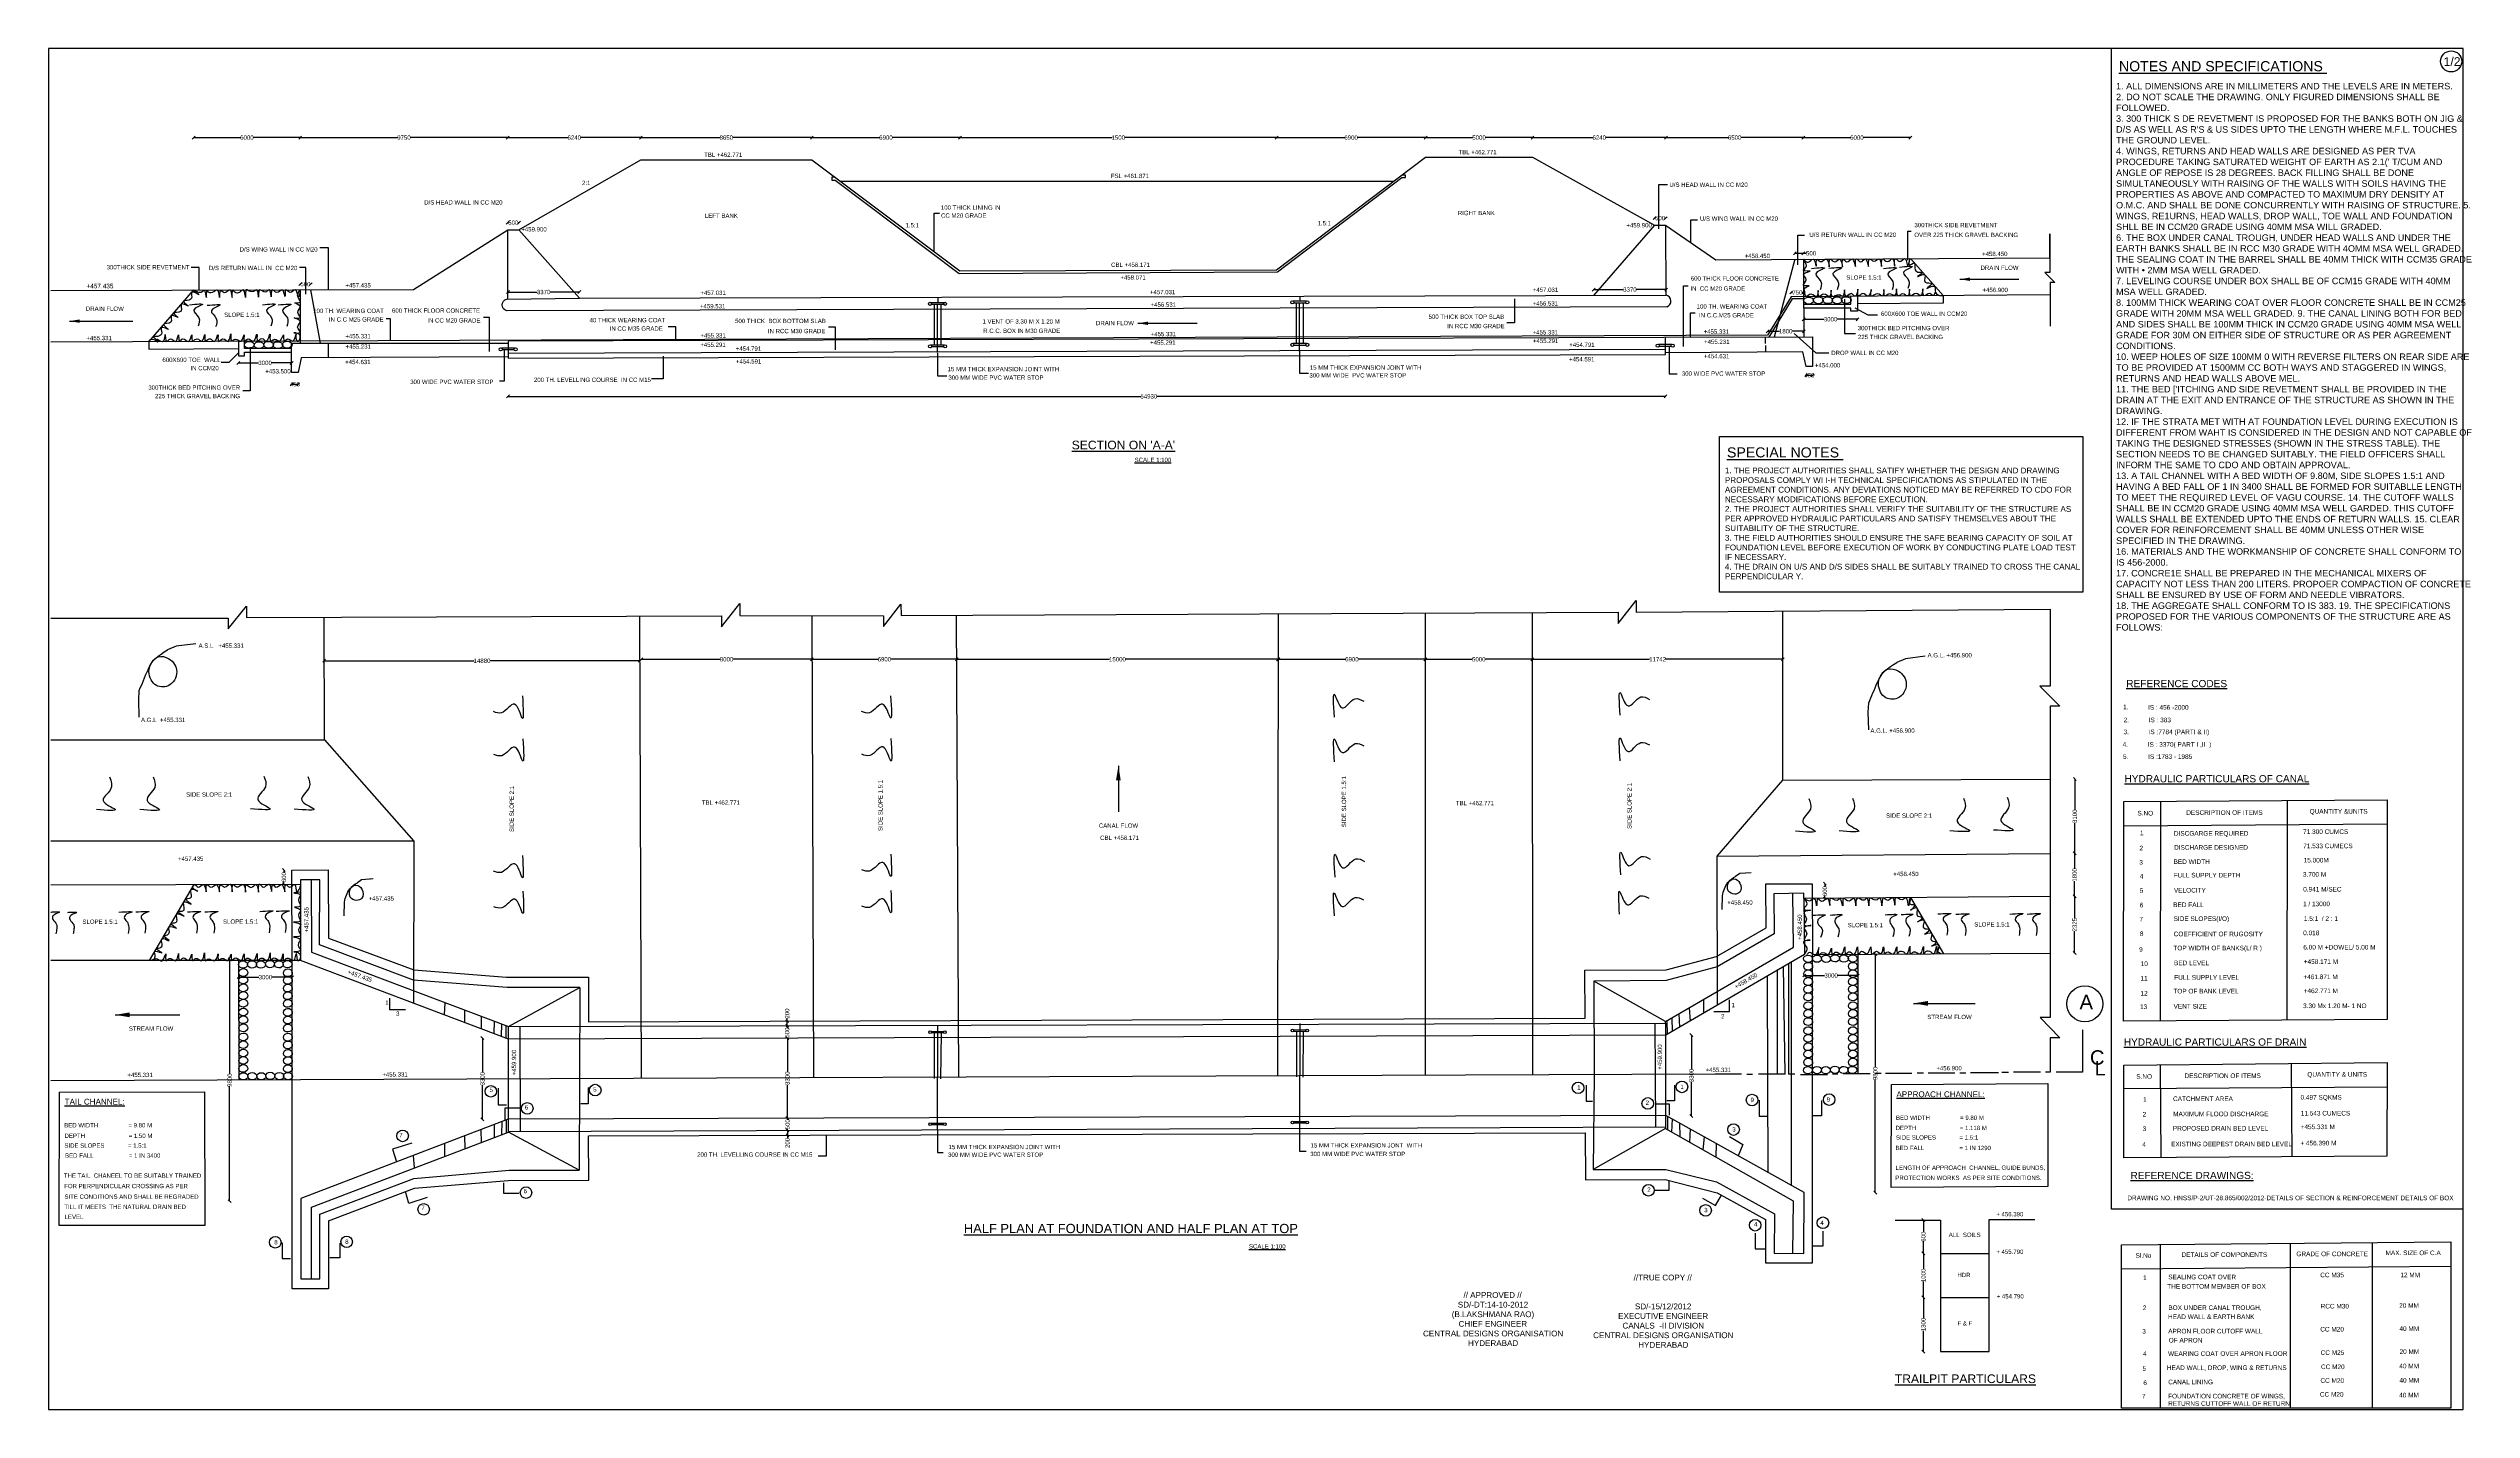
# Model space of a CAD drawing. Header units: millimetres. Extents: x 5124 to 5520663, y 2311 to 89140039.
# Drawn here: x 2744370 to 2828318, y 44533255 to 44580420 of the extents above; entities that cross this region are included whole.
import ezdxf

# ---------------------------------------------------------------- set-up
doc = ezdxf.new("R2010")
doc.units = ezdxf.units.MM
doc.header["$MEASUREMENT"] = 0
for name, color, linetype in [('DIMENSION', 7, 'Continuous'), ('DRAWING', 2, 'Continuous'), ('TEXT', 1, 'Continuous')]:
    doc.layers.add(name, color=color, linetype=linetype)
doc.styles.get("Standard").update_dxf_attribs({"font": 'arial.ttf', "height": 150})
doc.dimstyles.get("Standard").update_dxf_attribs({"dimtxt": 80, "dimasz": 100, "dimexe": 0.18, "dimexo": 0.0625, "dimgap": 0.09, "dimtad": 0, "dimdec": 0, "dimzin": 0, "dimdsep": 46, "dimtxsty": 'Standard', "dimblk": 'OBLIQUE', "dimcen": 0.09, "dimse1": 1, "dimse2": 1, "dimadec": 0, "dimazin": 0, "dimtfac": 1, "dimtdec": 0, "dimtofl": 0, "dimtmove": 0, "dimatfit": 3, "dimfxl": 0, "dimtolj": 1, "dimtzin": 0, "dimarcsym": 0})

# ---------------------------------------------------------------- blocks, each defined once
blk = doc.blocks.new('_Oblique')
at = {"color": 0, "linetype": 'ByBlock', "lineweight": -2}
blk.add_line((-0.5, -0.5), (0.5, 0.5), dxfattribs=at)
blk = doc.blocks.new('*D4')
at = {"layer": 'Defpoints', "color": 0, "transparency": 16777216}
for p in [(2753092, 44577330), (2749398, 44572045), (2753092, 44572058)]:
    blk.add_point(p, dxfattribs=at)
at = {"layer": 'DIMENSION', "color": 0, "lineweight": -2, "transparency": 16777216}
for p, q in [((2749398, 44577330), (2751021, 44577330)), ((2753092, 44577330), (2751469, 44577330))]:
    blk.add_line(p, q, dxfattribs=at)
at = {"layer": 'DIMENSION', "color": 0, "lineweight": -2, "transparency": 16777216, "xscale": 100, "yscale": 100, "zscale": 100, "rotation": 180}
blk.add_blockref('_Oblique', (2749398, 44577330), dxfattribs=at)
at = {"layer": 'DIMENSION', "color": 0, "lineweight": -2, "transparency": 16777216, "xscale": 100, "yscale": 100, "zscale": 100}
blk.add_blockref('_Oblique', (2753092, 44577330), dxfattribs=at)
at = {"layer": 'DIMENSION', "color": 0, "transparency": 16777216, "insert": (2751245, 44577330), "char_height": 150, "attachment_point": 5}
blk.add_mtext('\\A1;6000', dxfattribs=at)
blk = doc.blocks.new('*D5')
at = {"layer": 'Defpoints', "color": 0, "transparency": 16777216}
for p in [(2760279, 44577330), (2760279, 44574140), (2753092, 44572058)]:
    blk.add_point(p, dxfattribs=at)
at = {"layer": 'DIMENSION', "color": 0, "lineweight": -2, "transparency": 16777216}
for p, q in [((2753092, 44577330), (2756462, 44577330)), ((2760279, 44577330), (2756910, 44577330))]:
    blk.add_line(p, q, dxfattribs=at)
at = {"layer": 'DIMENSION', "color": 0, "lineweight": -2, "transparency": 16777216, "xscale": 100, "yscale": 100, "zscale": 100, "rotation": 180}
blk.add_blockref('_Oblique', (2753092, 44577330), dxfattribs=at)
at = {"layer": 'DIMENSION', "color": 0, "lineweight": -2, "transparency": 16777216, "xscale": 100, "yscale": 100, "zscale": 100}
blk.add_blockref('_Oblique', (2760279, 44577330), dxfattribs=at)
at = {"layer": 'DIMENSION', "color": 0, "transparency": 16777216, "insert": (2756686, 44577330), "char_height": 150, "attachment_point": 5}
blk.add_mtext('\\A1;9750', dxfattribs=at)
blk = doc.blocks.new('*D6')
at = {"layer": 'Defpoints', "color": 0, "transparency": 16777216}
for p in [(2764892, 44577330), (2764892, 44576561), (2760279, 44574140)]:
    blk.add_point(p, dxfattribs=at)
at = {"layer": 'DIMENSION', "color": 0, "lineweight": -2, "transparency": 16777216}
for p, q in [((2760279, 44577330), (2762362, 44577330)), ((2764892, 44577330), (2762810, 44577330))]:
    blk.add_line(p, q, dxfattribs=at)
at = {"layer": 'DIMENSION', "color": 0, "lineweight": -2, "transparency": 16777216, "xscale": 100, "yscale": 100, "zscale": 100, "rotation": 180}
blk.add_blockref('_Oblique', (2760279, 44577330), dxfattribs=at)
at = {"layer": 'DIMENSION', "color": 0, "lineweight": -2, "transparency": 16777216, "xscale": 100, "yscale": 100, "zscale": 100}
blk.add_blockref('_Oblique', (2764892, 44577330), dxfattribs=at)
at = {"layer": 'DIMENSION', "color": 0, "transparency": 16777216, "insert": (2762586, 44577330), "char_height": 150, "attachment_point": 5}
blk.add_mtext('\\A1;6240', dxfattribs=at)
blk = doc.blocks.new('*D7')
at = {"layer": 'Defpoints', "color": 0, "transparency": 16777216}
for p in [(2764892, 44576561), (2770818, 44577330), (2770818, 44576561)]:
    blk.add_point(p, dxfattribs=at)
at = {"layer": 'DIMENSION', "color": 0, "lineweight": -2, "transparency": 16777216}
for p, q in [((2764892, 44577330), (2767631, 44577330)), ((2770818, 44577330), (2768079, 44577330))]:
    blk.add_line(p, q, dxfattribs=at)
at = {"layer": 'DIMENSION', "color": 0, "lineweight": -2, "transparency": 16777216, "xscale": 100, "yscale": 100, "zscale": 100, "rotation": 180}
blk.add_blockref('_Oblique', (2764892, 44577330), dxfattribs=at)
at = {"layer": 'DIMENSION', "color": 0, "lineweight": -2, "transparency": 16777216, "xscale": 100, "yscale": 100, "zscale": 100}
blk.add_blockref('_Oblique', (2770818, 44577330), dxfattribs=at)
at = {"layer": 'DIMENSION', "color": 0, "transparency": 16777216, "insert": (2767855, 44577330), "char_height": 150, "attachment_point": 5}
blk.add_mtext('\\A1;8650', dxfattribs=at)
blk = doc.blocks.new('*D8')
at = {"layer": 'Defpoints', "color": 0, "transparency": 16777216}
for p in [(2770818, 44576561), (2775949, 44577330), (2775949, 44572711)]:
    blk.add_point(p, dxfattribs=at)
at = {"layer": 'DIMENSION', "color": 0, "lineweight": -2, "transparency": 16777216}
for p, q in [((2770818, 44577330), (2773159, 44577330)), ((2775949, 44577330), (2773608, 44577330))]:
    blk.add_line(p, q, dxfattribs=at)
at = {"layer": 'DIMENSION', "color": 0, "lineweight": -2, "transparency": 16777216, "xscale": 100, "yscale": 100, "zscale": 100, "rotation": 180}
blk.add_blockref('_Oblique', (2770818, 44577330), dxfattribs=at)
at = {"layer": 'DIMENSION', "color": 0, "lineweight": -2, "transparency": 16777216, "xscale": 100, "yscale": 100, "zscale": 100}
blk.add_blockref('_Oblique', (2775949, 44577330), dxfattribs=at)
at = {"layer": 'DIMENSION', "color": 0, "transparency": 16777216, "insert": (2773384, 44577330), "char_height": 150, "attachment_point": 5}
blk.add_mtext('\\A1;6900', dxfattribs=at)
blk = doc.blocks.new('*D9')
at = {"layer": 'Defpoints', "color": 0, "transparency": 16777216}
for p in [(2786921, 44577330), (2775949, 44572711), (2786921, 44572753)]:
    blk.add_point(p, dxfattribs=at)
at = {"layer": 'DIMENSION', "color": 0, "lineweight": -2, "transparency": 16777216}
for p, q in [((2775949, 44577330), (2781218, 44577330)), ((2786921, 44577330), (2781652, 44577330))]:
    blk.add_line(p, q, dxfattribs=at)
at = {"layer": 'DIMENSION', "color": 0, "lineweight": -2, "transparency": 16777216, "xscale": 100, "yscale": 100, "zscale": 100, "rotation": 180}
blk.add_blockref('_Oblique', (2775949, 44577330), dxfattribs=at)
at = {"layer": 'DIMENSION', "color": 0, "lineweight": -2, "transparency": 16777216, "xscale": 100, "yscale": 100, "zscale": 100}
blk.add_blockref('_Oblique', (2786921, 44577330), dxfattribs=at)
at = {"layer": 'DIMENSION', "color": 0, "transparency": 16777216, "insert": (2781435, 44577330), "char_height": 150, "attachment_point": 5}
blk.add_mtext('\\A1;1500', dxfattribs=at)
blk = doc.blocks.new('*D10')
at = {"layer": 'Defpoints', "color": 0, "transparency": 16777216}
for p in [(2792080, 44577330), (2792080, 44576656), (2786921, 44572753)]:
    blk.add_point(p, dxfattribs=at)
at = {"layer": 'DIMENSION', "color": 0, "lineweight": -2, "transparency": 16777216}
for p, q in [((2786921, 44577330), (2789276, 44577330)), ((2792080, 44577330), (2789725, 44577330))]:
    blk.add_line(p, q, dxfattribs=at)
at = {"layer": 'DIMENSION', "color": 0, "lineweight": -2, "transparency": 16777216, "xscale": 100, "yscale": 100, "zscale": 100, "rotation": 180}
blk.add_blockref('_Oblique', (2786921, 44577330), dxfattribs=at)
at = {"layer": 'DIMENSION', "color": 0, "lineweight": -2, "transparency": 16777216, "xscale": 100, "yscale": 100, "zscale": 100}
blk.add_blockref('_Oblique', (2792080, 44577330), dxfattribs=at)
at = {"layer": 'DIMENSION', "color": 0, "transparency": 16777216, "insert": (2789501, 44577330), "char_height": 150, "attachment_point": 5}
blk.add_mtext('\\A1;6900', dxfattribs=at)
blk = doc.blocks.new('*D11')
at = {"layer": 'Defpoints', "color": 0, "transparency": 16777216}
for p in [(2792080, 44576656), (2795786, 44577330), (2795786, 44576656)]:
    blk.add_point(p, dxfattribs=at)
at = {"layer": 'DIMENSION', "color": 0, "lineweight": -2, "transparency": 16777216}
for p, q in [((2792080, 44577330), (2793709, 44577330)), ((2795786, 44577330), (2794157, 44577330))]:
    blk.add_line(p, q, dxfattribs=at)
at = {"layer": 'DIMENSION', "color": 0, "lineweight": -2, "transparency": 16777216, "xscale": 100, "yscale": 100, "zscale": 100, "rotation": 180}
blk.add_blockref('_Oblique', (2792080, 44577330), dxfattribs=at)
at = {"layer": 'DIMENSION', "color": 0, "lineweight": -2, "transparency": 16777216, "xscale": 100, "yscale": 100, "zscale": 100}
blk.add_blockref('_Oblique', (2795786, 44577330), dxfattribs=at)
at = {"layer": 'DIMENSION', "color": 0, "transparency": 16777216, "insert": (2793933, 44577330), "char_height": 150, "attachment_point": 5}
blk.add_mtext('\\A1;5000', dxfattribs=at)
blk = doc.blocks.new('*D12')
at = {"layer": 'Defpoints', "color": 0, "transparency": 16777216}
for p in [(2795786, 44576656), (2800407, 44577330), (2800407, 44574292)]:
    blk.add_point(p, dxfattribs=at)
at = {"layer": 'DIMENSION', "color": 0, "lineweight": -2, "transparency": 16777216}
for p, q in [((2795786, 44577330), (2797872, 44577330)), ((2800407, 44577330), (2798321, 44577330))]:
    blk.add_line(p, q, dxfattribs=at)
at = {"layer": 'DIMENSION', "color": 0, "lineweight": -2, "transparency": 16777216, "xscale": 100, "yscale": 100, "zscale": 100, "rotation": 180}
blk.add_blockref('_Oblique', (2795786, 44577330), dxfattribs=at)
at = {"layer": 'DIMENSION', "color": 0, "lineweight": -2, "transparency": 16777216, "xscale": 100, "yscale": 100, "zscale": 100}
blk.add_blockref('_Oblique', (2800407, 44577330), dxfattribs=at)
at = {"layer": 'DIMENSION', "color": 0, "transparency": 16777216, "insert": (2798097, 44577330), "char_height": 150, "attachment_point": 5}
blk.add_mtext('\\A1;6240', dxfattribs=at)
blk = doc.blocks.new('*D13')
at = {"layer": 'Defpoints', "color": 0, "transparency": 16777216}
for p in [(2805171, 44577330), (2800407, 44574292), (2805171, 44573116)]:
    blk.add_point(p, dxfattribs=at)
at = {"layer": 'DIMENSION', "color": 0, "lineweight": -2, "transparency": 16777216}
for p, q in [((2800407, 44577330), (2802565, 44577330)), ((2805171, 44577330), (2803013, 44577330))]:
    blk.add_line(p, q, dxfattribs=at)
at = {"layer": 'DIMENSION', "color": 0, "lineweight": -2, "transparency": 16777216, "xscale": 100, "yscale": 100, "zscale": 100, "rotation": 180}
blk.add_blockref('_Oblique', (2800407, 44577330), dxfattribs=at)
at = {"layer": 'DIMENSION', "color": 0, "lineweight": -2, "transparency": 16777216, "xscale": 100, "yscale": 100, "zscale": 100}
blk.add_blockref('_Oblique', (2805171, 44577330), dxfattribs=at)
at = {"layer": 'DIMENSION', "color": 0, "transparency": 16777216, "insert": (2802789, 44577330), "char_height": 150, "attachment_point": 5}
blk.add_mtext('\\A1;6500', dxfattribs=at)
blk = doc.blocks.new('*D14')
at = {"layer": 'Defpoints', "color": 0, "transparency": 16777216}
for p in [(2808877, 44577330), (2805171, 44573116), (2808877, 44573138)]:
    blk.add_point(p, dxfattribs=at)
at = {"layer": 'DIMENSION', "color": 0, "lineweight": -2, "transparency": 16777216}
for p, q in [((2805171, 44577330), (2806800, 44577330)), ((2808877, 44577330), (2807248, 44577330))]:
    blk.add_line(p, q, dxfattribs=at)
at = {"layer": 'DIMENSION', "color": 0, "lineweight": -2, "transparency": 16777216, "xscale": 100, "yscale": 100, "zscale": 100, "rotation": 180}
blk.add_blockref('_Oblique', (2805171, 44577330), dxfattribs=at)
at = {"layer": 'DIMENSION', "color": 0, "lineweight": -2, "transparency": 16777216, "xscale": 100, "yscale": 100, "zscale": 100}
blk.add_blockref('_Oblique', (2808877, 44577330), dxfattribs=at)
at = {"layer": 'DIMENSION', "color": 0, "transparency": 16777216, "insert": (2807024, 44577330), "char_height": 150, "attachment_point": 5}
blk.add_mtext('\\A1;6000', dxfattribs=at)
blk = doc.blocks.new('*D15')
at = {"layer": 'Defpoints', "color": 0, "transparency": 16777216}
for p in [(2753092, 44572058), (2753452, 44572252), (2753452, 44572059)]:
    blk.add_point(p, dxfattribs=at)
at = {"layer": 'DIMENSION', "color": 0, "lineweight": -2, "transparency": 16777216}
for p, q in [((2753092, 44572252), (2753107, 44572252)), ((2753452, 44572252), (2753438, 44572252))]:
    blk.add_line(p, q, dxfattribs=at)
at = {"layer": 'DIMENSION', "color": 0, "lineweight": -2, "transparency": 16777216, "xscale": 100, "yscale": 100, "zscale": 100, "rotation": 180}
blk.add_blockref('_Oblique', (2753092, 44572252), dxfattribs=at)
at = {"layer": 'DIMENSION', "color": 0, "lineweight": -2, "transparency": 16777216, "xscale": 100, "yscale": 100, "zscale": 100}
blk.add_blockref('_Oblique', (2753452, 44572252), dxfattribs=at)
at = {"layer": 'DIMENSION', "color": 0, "transparency": 16777216, "insert": (2753272, 44572252), "char_height": 150, "attachment_point": 5}
blk.add_mtext('\\A1;500', dxfattribs=at)
blk = doc.blocks.new('*D16')
at = {"layer": 'Defpoints', "color": 0, "transparency": 16777216}
for p in [(2760279, 44574140), (2760670, 44574383), (2760670, 44574140)]:
    blk.add_point(p, dxfattribs=at)
at = {"layer": 'DIMENSION', "color": 0, "lineweight": -2, "transparency": 16777216}
for p, q in [((2760279, 44574383), (2760309, 44574383)), ((2760670, 44574383), (2760640, 44574383))]:
    blk.add_line(p, q, dxfattribs=at)
at = {"layer": 'DIMENSION', "color": 0, "lineweight": -2, "transparency": 16777216, "xscale": 100, "yscale": 100, "zscale": 100, "rotation": 180}
blk.add_blockref('_Oblique', (2760279, 44574383), dxfattribs=at)
at = {"layer": 'DIMENSION', "color": 0, "lineweight": -2, "transparency": 16777216, "xscale": 100, "yscale": 100, "zscale": 100}
blk.add_blockref('_Oblique', (2760670, 44574383), dxfattribs=at)
at = {"layer": 'DIMENSION', "color": 0, "transparency": 16777216, "insert": (2760475, 44574383), "char_height": 150, "attachment_point": 5}
blk.add_mtext('\\A1;500', dxfattribs=at)
blk = doc.blocks.new('*D17')
at = {"layer": 'Defpoints', "color": 0, "transparency": 16777216}
for p in [(2752795, 44569897), (2750951, 44569770), (2752795, 44569523)]:
    blk.add_point(p, dxfattribs=at)
at = {"layer": 'DIMENSION', "color": 0, "lineweight": -2, "transparency": 16777216}
for p, q in [((2750951, 44569523), (2751649, 44569523)), ((2752795, 44569523), (2752097, 44569523))]:
    blk.add_line(p, q, dxfattribs=at)
at = {"layer": 'DIMENSION', "color": 0, "lineweight": -2, "transparency": 16777216, "xscale": 100, "yscale": 100, "zscale": 100, "rotation": 180}
blk.add_blockref('_Oblique', (2750951, 44569523), dxfattribs=at)
at = {"layer": 'DIMENSION', "color": 0, "lineweight": -2, "transparency": 16777216, "xscale": 100, "yscale": 100, "zscale": 100}
blk.add_blockref('_Oblique', (2752795, 44569523), dxfattribs=at)
at = {"layer": 'DIMENSION', "color": 0, "transparency": 16777216, "insert": (2751873, 44569523), "char_height": 150, "attachment_point": 5}
blk.add_mtext('\\A1;3000', dxfattribs=at)
blk = doc.blocks.new('*D18')
at = {"layer": 'Defpoints', "color": 0, "transparency": 16777216}
for p in [(2752795, 44569196), (2753023, 44569196), (2753023, 44568785)]:
    blk.add_point(p, dxfattribs=at)
at = {"layer": 'DIMENSION', "color": 0, "lineweight": -2, "transparency": 16777216}
blk.add_line((2752795, 44568785), (2753023, 44568785), dxfattribs=at)
at = {"layer": 'DIMENSION', "color": 0, "lineweight": -2, "transparency": 16777216, "xscale": 100, "yscale": 100, "zscale": 100, "rotation": 180}
blk.add_blockref('_Oblique', (2752795, 44568785), dxfattribs=at)
at = {"layer": 'DIMENSION', "color": 0, "lineweight": -2, "transparency": 16777216, "xscale": 100, "yscale": 100, "zscale": 100}
blk.add_blockref('_Oblique', (2753023, 44568785), dxfattribs=at)
at = {"layer": 'DIMENSION', "color": 0, "transparency": 16777216, "insert": (2752909, 44568785), "char_height": 150, "attachment_point": 5}
blk.add_mtext('\\A1;450', dxfattribs=at)
blk = doc.blocks.new('*D19')
at = {"layer": 'Defpoints', "color": 0, "transparency": 16777216}
for p in [(2760288, 44571731), (2762763, 44571979), (2762763, 44571764)]:
    blk.add_point(p, dxfattribs=at)
at = {"layer": 'DIMENSION', "color": 0, "lineweight": -2, "transparency": 16777216}
for p, q in [((2760288, 44571979), (2761301, 44571979)), ((2762763, 44571979), (2761749, 44571979))]:
    blk.add_line(p, q, dxfattribs=at)
at = {"layer": 'DIMENSION', "color": 0, "lineweight": -2, "transparency": 16777216, "xscale": 100, "yscale": 100, "zscale": 100, "rotation": 180}
blk.add_blockref('_Oblique', (2760288, 44571979), dxfattribs=at)
at = {"layer": 'DIMENSION', "color": 0, "lineweight": -2, "transparency": 16777216, "xscale": 100, "yscale": 100, "zscale": 100}
blk.add_blockref('_Oblique', (2762763, 44571979), dxfattribs=at)
at = {"layer": 'DIMENSION', "color": 0, "transparency": 16777216, "insert": (2761525, 44571979), "char_height": 150, "attachment_point": 5}
blk.add_mtext('\\A1;3370', dxfattribs=at)
blk = doc.blocks.new('*D20')
at = {"layer": 'Defpoints', "color": 0, "transparency": 16777216}
for p in [(2800013, 44574299), (2800396, 44574541), (2800396, 44574299)]:
    blk.add_point(p, dxfattribs=at)
at = {"layer": 'DIMENSION', "color": 0, "lineweight": -2, "transparency": 16777216}
for p, q in [((2800013, 44574541), (2800039, 44574541)), ((2800396, 44574541), (2800370, 44574541))]:
    blk.add_line(p, q, dxfattribs=at)
at = {"layer": 'DIMENSION', "color": 0, "lineweight": -2, "transparency": 16777216, "xscale": 100, "yscale": 100, "zscale": 100, "rotation": 180}
blk.add_blockref('_Oblique', (2800013, 44574541), dxfattribs=at)
at = {"layer": 'DIMENSION', "color": 0, "lineweight": -2, "transparency": 16777216, "xscale": 100, "yscale": 100, "zscale": 100}
blk.add_blockref('_Oblique', (2800396, 44574541), dxfattribs=at)
at = {"layer": 'DIMENSION', "color": 0, "transparency": 16777216, "insert": (2800205, 44574541), "char_height": 150, "attachment_point": 5}
blk.add_mtext('\\A1;500', dxfattribs=at)
blk = doc.blocks.new('*D21')
at = {"layer": 'Defpoints', "color": 0, "transparency": 16777216}
for p in [(2797903, 44571865), (2800414, 44572063), (2800414, 44571872)]:
    blk.add_point(p, dxfattribs=at)
at = {"layer": 'DIMENSION', "color": 0, "lineweight": -2, "transparency": 16777216}
for p, q in [((2797903, 44572063), (2798935, 44572063)), ((2800414, 44572063), (2799382, 44572063))]:
    blk.add_line(p, q, dxfattribs=at)
at = {"layer": 'DIMENSION', "color": 0, "lineweight": -2, "transparency": 16777216, "xscale": 100, "yscale": 100, "zscale": 100, "rotation": 180}
blk.add_blockref('_Oblique', (2797903, 44572063), dxfattribs=at)
at = {"layer": 'DIMENSION', "color": 0, "lineweight": -2, "transparency": 16777216, "xscale": 100, "yscale": 100, "zscale": 100}
blk.add_blockref('_Oblique', (2800414, 44572063), dxfattribs=at)
at = {"layer": 'DIMENSION', "color": 0, "transparency": 16777216, "insert": (2799159, 44572063), "char_height": 150, "attachment_point": 5}
blk.add_mtext('\\A1;3370', dxfattribs=at)
blk = doc.blocks.new('*D22')
at = {"layer": 'Defpoints', "color": 0, "transparency": 16777216}
for p in [(2805171, 44573322), (2804874, 44573114), (2805171, 44573116)]:
    blk.add_point(p, dxfattribs=at)
at = {"layer": 'DIMENSION', "color": 0, "lineweight": -2, "transparency": 16777216}
for p, q in [((2804874, 44573322), (2805171, 44573322)), ((2805171, 44573322), (2805271, 44573322))]:
    blk.add_line(p, q, dxfattribs=at)
at = {"layer": 'DIMENSION', "color": 0, "lineweight": -2, "transparency": 16777216, "xscale": 100, "yscale": 100, "zscale": 100, "rotation": 180}
blk.add_blockref('_Oblique', (2804874, 44573322), dxfattribs=at)
at = {"layer": 'DIMENSION', "color": 0, "lineweight": -2, "transparency": 16777216, "xscale": 100, "yscale": 100, "zscale": 100}
blk.add_blockref('_Oblique', (2805171, 44573322), dxfattribs=at)
at = {"layer": 'DIMENSION', "color": 0, "transparency": 16777216, "insert": (2805436, 44573322), "char_height": 150, "attachment_point": 5}
blk.add_mtext('\\A1;500', dxfattribs=at)
blk = doc.blocks.new('*D23')
at = {"layer": 'Defpoints', "color": 0, "transparency": 16777216}
for p in [(2804748, 44571816), (2805178, 44571963), (2805178, 44571818)]:
    blk.add_point(p, dxfattribs=at)
at = {"layer": 'DIMENSION', "color": 0, "lineweight": -2, "transparency": 16777216}
for p, q in [((2804748, 44571963), (2804798, 44571963)), ((2805178, 44571963), (2805128, 44571963))]:
    blk.add_line(p, q, dxfattribs=at)
at = {"layer": 'DIMENSION', "color": 0, "lineweight": -2, "transparency": 16777216, "xscale": 100, "yscale": 100, "zscale": 100, "rotation": 180}
blk.add_blockref('_Oblique', (2804748, 44571963), dxfattribs=at)
at = {"layer": 'DIMENSION', "color": 0, "lineweight": -2, "transparency": 16777216, "xscale": 100, "yscale": 100, "zscale": 100}
blk.add_blockref('_Oblique', (2805178, 44571963), dxfattribs=at)
at = {"layer": 'DIMENSION', "color": 0, "transparency": 16777216, "insert": (2804963, 44571963), "char_height": 150, "attachment_point": 5}
blk.add_mtext('\\A1;750', dxfattribs=at)
blk = doc.blocks.new('*D24')
at = {"layer": 'Defpoints', "color": 0, "transparency": 16777216}
for p in [(2805183, 44571046), (2807043, 44571317), (2807043, 44571036)]:
    blk.add_point(p, dxfattribs=at)
at = {"layer": 'DIMENSION', "color": 0, "lineweight": -2, "transparency": 16777216}
for p, q in [((2805183, 44571036), (2805889, 44571036)), ((2807043, 44571036), (2806337, 44571036))]:
    blk.add_line(p, q, dxfattribs=at)
at = {"layer": 'DIMENSION', "color": 0, "lineweight": -2, "transparency": 16777216, "xscale": 100, "yscale": 100, "zscale": 100, "rotation": 180}
blk.add_blockref('_Oblique', (2805183, 44571036), dxfattribs=at)
at = {"layer": 'DIMENSION', "color": 0, "lineweight": -2, "transparency": 16777216, "xscale": 100, "yscale": 100, "zscale": 100}
blk.add_blockref('_Oblique', (2807043, 44571036), dxfattribs=at)
at = {"layer": 'DIMENSION', "color": 0, "transparency": 16777216, "insert": (2806113, 44571036), "char_height": 150, "attachment_point": 5}
blk.add_mtext('\\A1;3000', dxfattribs=at)
blk = doc.blocks.new('*D25')
at = {"layer": 'Defpoints', "color": 0, "transparency": 16777216}
for p in [(2803930, 44570484), (2805185, 44570619), (2805185, 44570424)]:
    blk.add_point(p, dxfattribs=at)
at = {"layer": 'DIMENSION', "color": 0, "lineweight": -2, "transparency": 16777216}
for p, q in [((2803930, 44570619), (2804341, 44570619)), ((2805185, 44570619), (2804774, 44570619))]:
    blk.add_line(p, q, dxfattribs=at)
at = {"layer": 'DIMENSION', "color": 0, "lineweight": -2, "transparency": 16777216, "xscale": 100, "yscale": 100, "zscale": 100, "rotation": 180}
blk.add_blockref('_Oblique', (2803930, 44570619), dxfattribs=at)
at = {"layer": 'DIMENSION', "color": 0, "lineweight": -2, "transparency": 16777216, "xscale": 100, "yscale": 100, "zscale": 100}
blk.add_blockref('_Oblique', (2805185, 44570619), dxfattribs=at)
at = {"layer": 'DIMENSION', "color": 0, "transparency": 16777216, "insert": (2804557, 44570619), "char_height": 150, "attachment_point": 5}
blk.add_mtext('\\A1;1800', dxfattribs=at)
blk = doc.blocks.new('*D26')
at = {"layer": 'Defpoints', "color": 0, "transparency": 16777216}
for p in [(2805267, 44569401), (2805491, 44569401), (2805491, 44569094)]:
    blk.add_point(p, dxfattribs=at)
at = {"layer": 'DIMENSION', "color": 0, "lineweight": -2, "transparency": 16777216}
blk.add_line((2805267, 44569094), (2805491, 44569094), dxfattribs=at)
at = {"layer": 'DIMENSION', "color": 0, "lineweight": -2, "transparency": 16777216, "xscale": 100, "yscale": 100, "zscale": 100, "rotation": 180}
blk.add_blockref('_Oblique', (2805267, 44569094), dxfattribs=at)
at = {"layer": 'DIMENSION', "color": 0, "lineweight": -2, "transparency": 16777216, "xscale": 100, "yscale": 100, "zscale": 100}
blk.add_blockref('_Oblique', (2805491, 44569094), dxfattribs=at)
at = {"layer": 'DIMENSION', "color": 0, "transparency": 16777216, "insert": (2805379, 44569094), "char_height": 150, "attachment_point": 5}
blk.add_mtext('\\A1;450', dxfattribs=at)
blk = doc.blocks.new('*D27')
at = {"layer": 'Defpoints', "color": 0, "transparency": 16777216}
for p in [(2800391, 44569821), (2760291, 44569684), (2760291, 44568364)]:
    blk.add_point(p, dxfattribs=at)
at = {"layer": 'DIMENSION', "color": 0, "lineweight": -2, "transparency": 16777216}
for p, q in [((2760291, 44568364), (2782210, 44568364)), ((2800391, 44568364), (2782775, 44568364))]:
    blk.add_line(p, q, dxfattribs=at)
at = {"layer": 'DIMENSION', "color": 0, "lineweight": -2, "transparency": 16777216, "xscale": 100, "yscale": 100, "zscale": 100, "rotation": 180}
blk.add_blockref('_Oblique', (2760291, 44568364), dxfattribs=at)
at = {"layer": 'DIMENSION', "color": 0, "lineweight": -2, "transparency": 16777216, "xscale": 100, "yscale": 100, "zscale": 100}
blk.add_blockref('_Oblique', (2800391, 44568364), dxfattribs=at)
at = {"layer": 'DIMENSION', "color": 0, "transparency": 16777216, "insert": (2782493, 44568364), "char_height": 150, "attachment_point": 5}
blk.add_mtext('\\A1;54930', dxfattribs=at)
blk = doc.blocks.new('*D28')
at = {"layer": 'Defpoints', "color": 0, "transparency": 16777216}
for p in [(2753922, 44559187), (2764861, 44559227), (2764861, 44559203)]:
    blk.add_point(p, dxfattribs=at)
at = {"layer": 'DIMENSION', "color": 0, "lineweight": -2, "transparency": 16777216}
for p, q in [((2753922, 44559203), (2759116, 44559203)), ((2764861, 44559203), (2759666, 44559203))]:
    blk.add_line(p, q, dxfattribs=at)
at = {"layer": 'DIMENSION', "color": 0, "lineweight": -2, "transparency": 16777216, "xscale": 100, "yscale": 100, "zscale": 100, "rotation": 180}
blk.add_blockref('_Oblique', (2753922, 44559203), dxfattribs=at)
at = {"layer": 'DIMENSION', "color": 0, "lineweight": -2, "transparency": 16777216, "xscale": 100, "yscale": 100, "zscale": 100}
blk.add_blockref('_Oblique', (2764861, 44559203), dxfattribs=at)
at = {"layer": 'DIMENSION', "color": 0, "transparency": 16777216, "insert": (2759391, 44559203), "char_height": 150, "attachment_point": 5}
blk.add_mtext('\\A1;14880', dxfattribs=at)
blk = doc.blocks.new('*D29')
at = {"layer": 'Defpoints', "color": 0, "transparency": 16777216}
for p in [(2764911, 44559253), (2770817, 44559276), (2770817, 44559253)]:
    blk.add_point(p, dxfattribs=at)
at = {"layer": 'DIMENSION', "color": 0, "lineweight": -2, "transparency": 16777216}
for p, q in [((2764911, 44559253), (2767640, 44559253)), ((2770817, 44559253), (2768088, 44559253))]:
    blk.add_line(p, q, dxfattribs=at)
at = {"layer": 'DIMENSION', "color": 0, "lineweight": -2, "transparency": 16777216, "xscale": 100, "yscale": 100, "zscale": 100, "rotation": 180}
blk.add_blockref('_Oblique', (2764911, 44559253), dxfattribs=at)
at = {"layer": 'DIMENSION', "color": 0, "lineweight": -2, "transparency": 16777216, "xscale": 100, "yscale": 100, "zscale": 100}
blk.add_blockref('_Oblique', (2770817, 44559253), dxfattribs=at)
at = {"layer": 'DIMENSION', "color": 0, "transparency": 16777216, "insert": (2767864, 44559253), "char_height": 150, "attachment_point": 5}
blk.add_mtext('\\A1;8000', dxfattribs=at)
blk = doc.blocks.new('*D30')
at = {"layer": 'Defpoints', "color": 0, "transparency": 16777216}
for p in [(2770817, 44559253), (2775841, 44559278), (2775841, 44559253)]:
    blk.add_point(p, dxfattribs=at)
at = {"layer": 'DIMENSION', "color": 0, "lineweight": -2, "transparency": 16777216}
for p, q in [((2770817, 44559253), (2773105, 44559253)), ((2775841, 44559253), (2773553, 44559253))]:
    blk.add_line(p, q, dxfattribs=at)
at = {"layer": 'DIMENSION', "color": 0, "lineweight": -2, "transparency": 16777216, "xscale": 100, "yscale": 100, "zscale": 100, "rotation": 180}
blk.add_blockref('_Oblique', (2770817, 44559253), dxfattribs=at)
at = {"layer": 'DIMENSION', "color": 0, "lineweight": -2, "transparency": 16777216, "xscale": 100, "yscale": 100, "zscale": 100}
blk.add_blockref('_Oblique', (2775841, 44559253), dxfattribs=at)
at = {"layer": 'DIMENSION', "color": 0, "transparency": 16777216, "insert": (2773329, 44559253), "char_height": 150, "attachment_point": 5}
blk.add_mtext('\\A1;6900', dxfattribs=at)
blk = doc.blocks.new('*D31')
at = {"layer": 'Defpoints', "color": 0, "transparency": 16777216}
for p in [(2775841, 44559253), (2786969, 44559253), (2786969, 44559241)]:
    blk.add_point(p, dxfattribs=at)
at = {"layer": 'DIMENSION', "color": 0, "lineweight": -2, "transparency": 16777216}
for p, q in [((2775841, 44559253), (2781130, 44559253)), ((2786969, 44559253), (2781680, 44559253))]:
    blk.add_line(p, q, dxfattribs=at)
at = {"layer": 'DIMENSION', "color": 0, "lineweight": -2, "transparency": 16777216, "xscale": 100, "yscale": 100, "zscale": 100, "rotation": 180}
blk.add_blockref('_Oblique', (2775841, 44559253), dxfattribs=at)
at = {"layer": 'DIMENSION', "color": 0, "lineweight": -2, "transparency": 16777216, "xscale": 100, "yscale": 100, "zscale": 100}
blk.add_blockref('_Oblique', (2786969, 44559253), dxfattribs=at)
at = {"layer": 'DIMENSION', "color": 0, "transparency": 16777216, "insert": (2781405, 44559253), "char_height": 150, "attachment_point": 5}
blk.add_mtext('\\A1;15000', dxfattribs=at)
blk = doc.blocks.new('*D32')
at = {"layer": 'Defpoints', "color": 0, "transparency": 16777216}
for p in [(2786982, 44559266), (2792074, 44559269), (2792074, 44559253)]:
    blk.add_point(p, dxfattribs=at)
at = {"layer": 'DIMENSION', "color": 0, "lineweight": -2, "transparency": 16777216}
for p, q in [((2786982, 44559253), (2789304, 44559253)), ((2792074, 44559253), (2789752, 44559253))]:
    blk.add_line(p, q, dxfattribs=at)
at = {"layer": 'DIMENSION', "color": 0, "lineweight": -2, "transparency": 16777216, "xscale": 100, "yscale": 100, "zscale": 100, "rotation": 180}
blk.add_blockref('_Oblique', (2786982, 44559253), dxfattribs=at)
at = {"layer": 'DIMENSION', "color": 0, "lineweight": -2, "transparency": 16777216, "xscale": 100, "yscale": 100, "zscale": 100}
blk.add_blockref('_Oblique', (2792074, 44559253), dxfattribs=at)
at = {"layer": 'DIMENSION', "color": 0, "transparency": 16777216, "insert": (2789528, 44559253), "char_height": 150, "attachment_point": 5}
blk.add_mtext('\\A1;6900', dxfattribs=at)
blk = doc.blocks.new('*D33')
at = {"layer": 'Defpoints', "color": 0, "transparency": 16777216}
for p in [(2792074, 44559269), (2795775, 44559270), (2795775, 44559253)]:
    blk.add_point(p, dxfattribs=at)
at = {"layer": 'DIMENSION', "color": 0, "lineweight": -2, "transparency": 16777216}
for p, q in [((2792074, 44559253), (2793700, 44559253)), ((2795775, 44559253), (2794148, 44559253))]:
    blk.add_line(p, q, dxfattribs=at)
at = {"layer": 'DIMENSION', "color": 0, "lineweight": -2, "transparency": 16777216, "xscale": 100, "yscale": 100, "zscale": 100, "rotation": 180}
blk.add_blockref('_Oblique', (2792074, 44559253), dxfattribs=at)
at = {"layer": 'DIMENSION', "color": 0, "lineweight": -2, "transparency": 16777216, "xscale": 100, "yscale": 100, "zscale": 100}
blk.add_blockref('_Oblique', (2795775, 44559253), dxfattribs=at)
at = {"layer": 'DIMENSION', "color": 0, "transparency": 16777216, "insert": (2793924, 44559253), "char_height": 150, "attachment_point": 5}
blk.add_mtext('\\A1;5000', dxfattribs=at)
blk = doc.blocks.new('*D34')
at = {"layer": 'Defpoints', "color": 0, "transparency": 16777216}
for p in [(2795775, 44559253), (2804459, 44559253), (2804459, 44559250)]:
    blk.add_point(p, dxfattribs=at)
at = {"layer": 'DIMENSION', "color": 0, "lineweight": -2, "transparency": 16777216}
for p, q in [((2795775, 44559253), (2799842, 44559253)), ((2804459, 44559253), (2800391, 44559253))]:
    blk.add_line(p, q, dxfattribs=at)
at = {"layer": 'DIMENSION', "color": 0, "lineweight": -2, "transparency": 16777216, "xscale": 100, "yscale": 100, "zscale": 100, "rotation": 180}
blk.add_blockref('_Oblique', (2795775, 44559253), dxfattribs=at)
at = {"layer": 'DIMENSION', "color": 0, "lineweight": -2, "transparency": 16777216, "xscale": 100, "yscale": 100, "zscale": 100}
blk.add_blockref('_Oblique', (2804459, 44559253), dxfattribs=at)
at = {"layer": 'DIMENSION', "color": 0, "transparency": 16777216, "insert": (2800117, 44559253), "char_height": 150, "attachment_point": 5}
blk.add_mtext('\\A1;11742', dxfattribs=at)
blk = doc.blocks.new('*D35')
at = {"layer": 'Defpoints', "color": 0, "transparency": 16777216}
for p in [(2752526, 44551462), (2752797, 44551950), (2752798, 44551462)]:
    blk.add_point(p, dxfattribs=at)
at = {"layer": 'DIMENSION', "color": 0, "lineweight": -2, "transparency": 16777216}
for p, q in [((2752526, 44551950), (2752526, 44551872)), ((2752526, 44551462), (2752526, 44551540))]:
    blk.add_line(p, q, dxfattribs=at)
at = {"layer": 'DIMENSION', "color": 0, "lineweight": -2, "transparency": 16777216, "xscale": 100, "yscale": 100, "zscale": 100}
for p, rotation in [((2752526, 44551950), 90), ((2752526, 44551462), 270)]:
    blk.add_blockref('_Oblique', p, dxfattribs=dict(at, rotation=rotation))
at = {"layer": 'DIMENSION', "color": 0, "transparency": 16777216, "insert": (2752526, 44551706), "char_height": 150, "attachment_point": 5, "rotation": 90}
blk.add_mtext('\\A1;600', dxfattribs=at)
blk = doc.blocks.new('*D36')
at = {"layer": 'Defpoints', "color": 0, "transparency": 16777216}
for p in [(2750954, 44548237), (2752815, 44548237), (2752815, 44548237)]:
    blk.add_point(p, dxfattribs=at)
at = {"layer": 'DIMENSION', "color": 0, "lineweight": -2, "transparency": 16777216}
for p, q in [((2750954, 44548237), (2751661, 44548237)), ((2752815, 44548237), (2752108, 44548237))]:
    blk.add_line(p, q, dxfattribs=at)
at = {"layer": 'DIMENSION', "color": 0, "lineweight": -2, "transparency": 16777216, "xscale": 100, "yscale": 100, "zscale": 100, "rotation": 180}
blk.add_blockref('_Oblique', (2750954, 44548237), dxfattribs=at)
at = {"layer": 'DIMENSION', "color": 0, "lineweight": -2, "transparency": 16777216, "xscale": 100, "yscale": 100, "zscale": 100}
blk.add_blockref('_Oblique', (2752815, 44548237), dxfattribs=at)
at = {"layer": 'DIMENSION', "color": 0, "transparency": 16777216, "insert": (2751885, 44548237), "char_height": 150, "attachment_point": 5}
blk.add_mtext('\\A1;3000', dxfattribs=at)
blk = doc.blocks.new('*D37')
at = {"layer": 'Defpoints', "color": 0, "transparency": 16777216}
for p in [(2760220, 44546127), (2759405, 44543314), (2760298, 44543314)]:
    blk.add_point(p, dxfattribs=at)
at = {"layer": 'DIMENSION', "color": 0, "lineweight": -2, "transparency": 16777216}
for p, q in [((2759405, 44546127), (2759405, 44544944)), ((2759405, 44543314), (2759405, 44544497))]:
    blk.add_line(p, q, dxfattribs=at)
at = {"layer": 'DIMENSION', "color": 0, "lineweight": -2, "transparency": 16777216, "xscale": 100, "yscale": 100, "zscale": 100}
for p, rotation in [((2759405, 44546127), 90), ((2759405, 44543314), 270)]:
    blk.add_blockref('_Oblique', p, dxfattribs=dict(at, rotation=rotation))
at = {"layer": 'DIMENSION', "color": 0, "transparency": 16777216, "insert": (2759405, 44544720), "char_height": 150, "attachment_point": 5, "rotation": 90}
blk.add_mtext('\\A1;3300', dxfattribs=at)
blk = doc.blocks.new('*D38')
at = {"layer": 'Defpoints', "color": 0, "transparency": 16777216}
for p in [(2769962, 44546557), (2770055, 44546712), (2770055, 44546557)]:
    blk.add_point(p, dxfattribs=at)
at = {"layer": 'DIMENSION', "color": 0, "lineweight": -2, "transparency": 16777216}
for p, q in [((2769962, 44546712), (2769962, 44546812)), ((2769962, 44546557), (2769962, 44546712))]:
    blk.add_line(p, q, dxfattribs=at)
at = {"layer": 'DIMENSION', "color": 0, "lineweight": -2, "transparency": 16777216, "xscale": 100, "yscale": 100, "zscale": 100}
for p, rotation in [((2769962, 44546712), 90), ((2769962, 44546557), 270)]:
    blk.add_blockref('_Oblique', p, dxfattribs=dict(at, rotation=rotation))
at = {"layer": 'DIMENSION', "color": 0, "transparency": 16777216, "insert": (2769962, 44546978), "char_height": 150, "attachment_point": 5, "rotation": 90}
blk.add_mtext('\\A1;200', dxfattribs=at)
blk = doc.blocks.new('*D39')
at = {"layer": 'Defpoints', "color": 0, "transparency": 16777216}
for p in [(2770012, 44546507), (2769962, 44546126), (2770013, 44546126)]:
    blk.add_point(p, dxfattribs=at)
at = {"layer": 'DIMENSION', "color": 0, "lineweight": -2, "transparency": 16777216}
for p, q in [((2769962, 44546507), (2769962, 44546482)), ((2769962, 44546126), (2769962, 44546151))]:
    blk.add_line(p, q, dxfattribs=at)
at = {"layer": 'DIMENSION', "color": 0, "lineweight": -2, "transparency": 16777216, "xscale": 100, "yscale": 100, "zscale": 100}
for p, rotation in [((2769962, 44546507), 90), ((2769962, 44546126), 270)]:
    blk.add_blockref('_Oblique', p, dxfattribs=dict(at, rotation=rotation))
at = {"layer": 'DIMENSION', "color": 0, "transparency": 16777216, "insert": (2769962, 44546317), "char_height": 150, "attachment_point": 5, "rotation": 90}
blk.add_mtext('\\A1;500', dxfattribs=at)
blk = doc.blocks.new('*D40')
at = {"layer": 'Defpoints', "color": 0, "transparency": 16777216}
for p in [(2769962, 44546126), (2769971, 44543347), (2769971, 44543347)]:
    blk.add_point(p, dxfattribs=at)
at = {"layer": 'DIMENSION', "color": 0, "lineweight": -2, "transparency": 16777216}
for p, q in [((2769971, 44546126), (2769971, 44544960)), ((2769971, 44543347), (2769971, 44544513))]:
    blk.add_line(p, q, dxfattribs=at)
at = {"layer": 'DIMENSION', "color": 0, "lineweight": -2, "transparency": 16777216, "xscale": 100, "yscale": 100, "zscale": 100}
for p, rotation in [((2769971, 44546126), 90), ((2769971, 44543347), 270)]:
    blk.add_blockref('_Oblique', p, dxfattribs=dict(at, rotation=rotation))
at = {"layer": 'DIMENSION', "color": 0, "transparency": 16777216, "insert": (2769971, 44544736), "char_height": 150, "attachment_point": 5, "rotation": 90}
blk.add_mtext('\\A1;3300', dxfattribs=at)
blk = doc.blocks.new('*D41')
at = {"layer": 'Defpoints', "color": 0, "transparency": 16777216}
for p in [(2769971, 44543347), (2769973, 44542931), (2769973, 44542931)]:
    blk.add_point(p, dxfattribs=at)
at = {"layer": 'DIMENSION', "color": 0, "lineweight": -2, "transparency": 16777216}
for p, q in [((2769973, 44543347), (2769973, 44543304)), ((2769973, 44542931), (2769973, 44542973))]:
    blk.add_line(p, q, dxfattribs=at)
at = {"layer": 'DIMENSION', "color": 0, "lineweight": -2, "transparency": 16777216, "xscale": 100, "yscale": 100, "zscale": 100}
for p, rotation in [((2769973, 44543347), 90), ((2769973, 44542931), 270)]:
    blk.add_blockref('_Oblique', p, dxfattribs=dict(at, rotation=rotation))
at = {"layer": 'DIMENSION', "color": 0, "transparency": 16777216, "insert": (2769973, 44543139), "char_height": 150, "attachment_point": 5, "rotation": 90}
blk.add_mtext('\\A1;500', dxfattribs=at)
blk = doc.blocks.new('*D42')
at = {"layer": 'Defpoints', "color": 0, "transparency": 16777216}
for p in [(2769973, 44542931), (2769973, 44542761), (2769973, 44542761)]:
    blk.add_point(p, dxfattribs=at)
at = {"layer": 'DIMENSION', "color": 0, "lineweight": -2, "transparency": 16777216}
for p, q in [((2769973, 44542931), (2769973, 44542761)), ((2769973, 44542761), (2769973, 44542661))]:
    blk.add_line(p, q, dxfattribs=at)
at = {"layer": 'DIMENSION', "color": 0, "lineweight": -2, "transparency": 16777216, "xscale": 100, "yscale": 100, "zscale": 100}
for p, rotation in [((2769973, 44542931), 90), ((2769973, 44542761), 270)]:
    blk.add_blockref('_Oblique', p, dxfattribs=dict(at, rotation=rotation))
at = {"layer": 'DIMENSION', "color": 0, "transparency": 16777216, "insert": (2769973, 44542494), "char_height": 150, "attachment_point": 5, "rotation": 90}
blk.add_mtext('\\A1;200', dxfattribs=at)
blk = doc.blocks.new('*D43')
at = {"layer": 'Defpoints', "color": 0, "transparency": 16777216}
for p in [(2805204, 44548296), (2807057, 44548296), (2807057, 44548296)]:
    blk.add_point(p, dxfattribs=at)
at = {"layer": 'DIMENSION', "color": 0, "lineweight": -2, "transparency": 16777216}
for p, q in [((2805204, 44548296), (2805906, 44548296)), ((2807057, 44548296), (2806354, 44548296))]:
    blk.add_line(p, q, dxfattribs=at)
at = {"layer": 'DIMENSION', "color": 0, "lineweight": -2, "transparency": 16777216, "xscale": 100, "yscale": 100, "zscale": 100, "rotation": 180}
blk.add_blockref('_Oblique', (2805204, 44548296), dxfattribs=at)
at = {"layer": 'DIMENSION', "color": 0, "lineweight": -2, "transparency": 16777216, "xscale": 100, "yscale": 100, "zscale": 100}
blk.add_blockref('_Oblique', (2807057, 44548296), dxfattribs=at)
at = {"layer": 'DIMENSION', "color": 0, "transparency": 16777216, "insert": (2806130, 44548296), "char_height": 150, "attachment_point": 5}
blk.add_mtext('\\A1;3000', dxfattribs=at)
blk = doc.blocks.new('*D44')
at = {"layer": 'Defpoints', "color": 0, "transparency": 16777216}
for p in [(2805479, 44551476), (2805481, 44550963), (2805913, 44550963)]:
    blk.add_point(p, dxfattribs=at)
at = {"layer": 'DIMENSION', "color": 0, "lineweight": -2, "transparency": 16777216}
for p, q in [((2805913, 44551476), (2805913, 44551386)), ((2805913, 44550963), (2805913, 44551054))]:
    blk.add_line(p, q, dxfattribs=at)
at = {"layer": 'DIMENSION', "color": 0, "lineweight": -2, "transparency": 16777216, "xscale": 100, "yscale": 100, "zscale": 100}
for p, rotation in [((2805913, 44551476), 90), ((2805913, 44550963), 270)]:
    blk.add_blockref('_Oblique', p, dxfattribs=dict(at, rotation=rotation))
at = {"layer": 'DIMENSION', "color": 0, "transparency": 16777216, "insert": (2805913, 44551220), "char_height": 150, "attachment_point": 5, "rotation": 90}
blk.add_mtext('\\A1;600', dxfattribs=at)
blk = doc.blocks.new('*D45')
at = {"layer": 'Defpoints', "color": 0, "transparency": 16777216}
for p in [(2807719, 44549034), (2805198, 44540773), (2807660, 44540773)]:
    blk.add_point(p, dxfattribs=at)
at = {"layer": 'DIMENSION', "color": 0, "lineweight": -2, "transparency": 16777216}
for p, q in [((2807660, 44549034), (2807660, 44545127)), ((2807660, 44540773), (2807660, 44544680))]:
    blk.add_line(p, q, dxfattribs=at)
at = {"layer": 'DIMENSION', "color": 0, "lineweight": -2, "transparency": 16777216, "xscale": 100, "yscale": 100, "zscale": 100}
for p, rotation in [((2807660, 44549034), 90), ((2807660, 44540773), 270)]:
    blk.add_blockref('_Oblique', p, dxfattribs=dict(at, rotation=rotation))
at = {"layer": 'DIMENSION', "color": 0, "transparency": 16777216, "insert": (2807660, 44544903), "char_height": 150, "attachment_point": 5, "rotation": 90}
blk.add_mtext('\\A1;9800', dxfattribs=at)
blk = doc.blocks.new('*D46')
at = {"layer": 'Defpoints', "color": 0, "transparency": 16777216}
for p in [(2809408, 44539822), (2809328, 44538667), (2809920, 44538667)]:
    blk.add_point(p, dxfattribs=at)
at = {"layer": 'DIMENSION', "color": 0, "lineweight": -2, "transparency": 16777216}
for p, q in [((2809328, 44539822), (2809328, 44539411)), ((2809328, 44538667), (2809328, 44539079))]:
    blk.add_line(p, q, dxfattribs=at)
at = {"layer": 'DIMENSION', "color": 0, "lineweight": -2, "transparency": 16777216, "xscale": 100, "yscale": 100, "zscale": 100}
for p, rotation in [((2809328, 44539822), 90), ((2809328, 44538667), 270)]:
    blk.add_blockref('_Oblique', p, dxfattribs=dict(at, rotation=rotation))
at = {"layer": 'DIMENSION', "color": 0, "transparency": 16777216, "insert": (2809328, 44539245), "char_height": 150, "attachment_point": 5, "rotation": 90}
blk.add_mtext('\\A1;600', dxfattribs=at)
blk = doc.blocks.new('*D47')
at = {"layer": 'Defpoints', "color": 0, "transparency": 16777216}
for p in [(2809328, 44538667), (2809328, 44537143), (2809920, 44537143)]:
    blk.add_point(p, dxfattribs=at)
at = {"layer": 'DIMENSION', "color": 0, "lineweight": -2, "transparency": 16777216}
for p, q in [((2809328, 44538667), (2809328, 44538122)), ((2809328, 44537143), (2809328, 44537688))]:
    blk.add_line(p, q, dxfattribs=at)
at = {"layer": 'DIMENSION', "color": 0, "lineweight": -2, "transparency": 16777216, "xscale": 100, "yscale": 100, "zscale": 100}
for p, rotation in [((2809328, 44538667), 90), ((2809328, 44537143), 270)]:
    blk.add_blockref('_Oblique', p, dxfattribs=dict(at, rotation=rotation))
at = {"layer": 'DIMENSION', "color": 0, "transparency": 16777216, "insert": (2809328, 44537905), "char_height": 150, "attachment_point": 5, "rotation": 90}
blk.add_mtext('\\A1;1000', dxfattribs=at)
blk = doc.blocks.new('*D48')
at = {"layer": 'Defpoints', "color": 0, "transparency": 16777216}
for p in [(2809920, 44537143), (2809328, 44535263), (2809920, 44535263)]:
    blk.add_point(p, dxfattribs=at)
at = {"layer": 'DIMENSION', "color": 0, "lineweight": -2, "transparency": 16777216}
for p, q in [((2809328, 44537143), (2809328, 44536420)), ((2809328, 44535263), (2809328, 44535986))]:
    blk.add_line(p, q, dxfattribs=at)
at = {"layer": 'DIMENSION', "color": 0, "lineweight": -2, "transparency": 16777216, "xscale": 100, "yscale": 100, "zscale": 100}
for p, rotation in [((2809328, 44537143), 90), ((2809328, 44535263), 270)]:
    blk.add_blockref('_Oblique', p, dxfattribs=dict(at, rotation=rotation))
at = {"layer": 'DIMENSION', "color": 0, "transparency": 16777216, "insert": (2809328, 44536203), "char_height": 150, "attachment_point": 5, "rotation": 90}
blk.add_mtext('\\A1;1300', dxfattribs=at)
blk = doc.blocks.new('*D49')
at = {"layer": 'Defpoints', "color": 0, "transparency": 16777216}
for p in [(2801265, 44546234), (2801265, 44543428), (2801291, 44543428)]:
    blk.add_point(p, dxfattribs=at)
at = {"layer": 'DIMENSION', "color": 0, "lineweight": -2, "transparency": 16777216}
for p, q in [((2801291, 44546234), (2801291, 44545055)), ((2801291, 44543428), (2801291, 44544608))]:
    blk.add_line(p, q, dxfattribs=at)
at = {"layer": 'DIMENSION', "color": 0, "lineweight": -2, "transparency": 16777216, "xscale": 100, "yscale": 100, "zscale": 100}
for p, rotation in [((2801291, 44546234), 90), ((2801291, 44543428), 270)]:
    blk.add_blockref('_Oblique', p, dxfattribs=dict(at, rotation=rotation))
at = {"layer": 'DIMENSION', "color": 0, "transparency": 16777216, "insert": (2801291, 44544831), "char_height": 150, "attachment_point": 5, "rotation": 90}
blk.add_mtext('\\A1;3300', dxfattribs=at)
blk = doc.blocks.new('*D50')
at = {"layer": 'Defpoints', "color": 0, "transparency": 16777216}
for p in [(2813722, 44555103), (2813722, 44552526), (2814573, 44552526)]:
    blk.add_point(p, dxfattribs=at)
at = {"layer": 'DIMENSION', "color": 0, "lineweight": -2, "transparency": 16777216}
for p, q in [((2814573, 44555103), (2814573, 44554039)), ((2814573, 44552526), (2814573, 44553591))]:
    blk.add_line(p, q, dxfattribs=at)
at = {"layer": 'DIMENSION', "color": 0, "lineweight": -2, "transparency": 16777216, "xscale": 100, "yscale": 100, "zscale": 100}
for p, rotation in [((2814573, 44555103), 90), ((2814573, 44552526), 270)]:
    blk.add_blockref('_Oblique', p, dxfattribs=dict(at, rotation=rotation))
at = {"layer": 'DIMENSION', "color": 0, "transparency": 16777216, "insert": (2814573, 44553815), "char_height": 150, "attachment_point": 5, "rotation": 90}
blk.add_mtext('\\A1;3100', dxfattribs=at)
blk = doc.blocks.new('*D51')
at = {"layer": 'Defpoints', "color": 0, "transparency": 16777216}
for p in [(2813722, 44552526), (2813736, 44551037), (2814566, 44551037)]:
    blk.add_point(p, dxfattribs=at)
at = {"layer": 'DIMENSION', "color": 0, "lineweight": -2, "transparency": 16777216}
for p, q in [((2814566, 44552526), (2814566, 44551998)), ((2814566, 44551037), (2814566, 44551565))]:
    blk.add_line(p, q, dxfattribs=at)
at = {"layer": 'DIMENSION', "color": 0, "lineweight": -2, "transparency": 16777216, "xscale": 100, "yscale": 100, "zscale": 100}
for p, rotation in [((2814566, 44552526), 90), ((2814566, 44551037), 270)]:
    blk.add_blockref('_Oblique', p, dxfattribs=dict(at, rotation=rotation))
at = {"layer": 'DIMENSION', "color": 0, "transparency": 16777216, "insert": (2814566, 44551782), "char_height": 150, "attachment_point": 5, "rotation": 90}
blk.add_mtext('\\A1;1800', dxfattribs=at)
blk = doc.blocks.new('*D52')
at = {"layer": 'Defpoints', "color": 0, "transparency": 16777216}
for p in [(2813736, 44551037), (2813722, 44549074), (2814566, 44549074)]:
    blk.add_point(p, dxfattribs=at)
at = {"layer": 'DIMENSION', "color": 0, "lineweight": -2, "transparency": 16777216}
for p, q in [((2814566, 44551037), (2814566, 44550282)), ((2814566, 44549074), (2814566, 44549830))]:
    blk.add_line(p, q, dxfattribs=at)
at = {"layer": 'DIMENSION', "color": 0, "lineweight": -2, "transparency": 16777216, "xscale": 100, "yscale": 100, "zscale": 100}
for p, rotation in [((2814566, 44551037), 90), ((2814566, 44549074), 270)]:
    blk.add_blockref('_Oblique', p, dxfattribs=dict(at, rotation=rotation))
at = {"layer": 'DIMENSION', "color": 0, "transparency": 16777216, "insert": (2814566, 44550056), "char_height": 150, "attachment_point": 5, "rotation": 90}
blk.add_mtext('\\A1;2325', dxfattribs=at)
blk = doc.blocks.new('*D53')
at = {"layer": 'Defpoints', "color": 0, "transparency": 16777216}
for p in [(2750631, 44548860), (2750647, 44540476), (2750708, 44540476)]:
    blk.add_point(p, dxfattribs=at)
at = {"layer": 'DIMENSION', "color": 0, "lineweight": -2, "transparency": 16777216}
for p, q in [((2750647, 44548860), (2750647, 44544892)), ((2750647, 44540476), (2750647, 44544445))]:
    blk.add_line(p, q, dxfattribs=at)
at = {"layer": 'DIMENSION', "color": 0, "lineweight": -2, "transparency": 16777216, "xscale": 100, "yscale": 100, "zscale": 100}
for p, rotation in [((2750647, 44548860), 90), ((2750647, 44540476), 270)]:
    blk.add_blockref('_Oblique', p, dxfattribs=dict(at, rotation=rotation))
at = {"layer": 'DIMENSION', "color": 0, "transparency": 16777216, "insert": (2750647, 44544668), "char_height": 150, "attachment_point": 5, "rotation": 90}
blk.add_mtext('\\A1;9800', dxfattribs=at)

msp = doc.modelspace()

# ---------------------------------------------------------------- linework, layer by layer
at = {"layer": 'DIMENSION', "color": 0}
for points in [[(2828029.8, 44580420.2), (2744369.9, 44580420.2), (2744369.9, 44533255.4), (2828029.8, 44533255.4)], [(2802265.2, 44566974.3), (2814848.7, 44566974.3), (2814848.7, 44561573.8), (2802265.2, 44561573.8)]]:
    msp.add_lwpolyline(points, close=True, dxfattribs=at)
for points in [[(2828029.8, 44540198.7), (2815845.2, 44540198.7), (2815845.2, 44580420.2)], [(2771798.8, 44575825), (2790979.1, 44575823.5)], [(2775399.6, 44571610.2), (2774948, 44571610.2)], [(2775389, 44571546.9), (2774962.4, 44571546.9)], [(2775051.3, 44571543.9), (2775051.3, 44570152.3)], [(2775167.8, 44569884.7), (2775167.8, 44571547.3)], [(2775179.2, 44571779.9), (2775179.2, 44571600.4)], [(2775289.8, 44571543.9), (2775289.8, 44570135.2)], [(2787946.4, 44571661.1), (2787494.8, 44571661.1)], [(2787935.9, 44571597.9), (2787509.2, 44571597.9)], [(2787598.1, 44571594.9), (2787598.1, 44570203.3)], [(2787714.7, 44569935.6), (2787714.7, 44571598.3)], [(2787726, 44571830.8), (2787726, 44571651.4)], [(2787836.6, 44571594.9), (2787836.6, 44570186.1)], [(2760519.8, 44570035.3), (2760068.2, 44570035.3)], [(2760509.2, 44569972.1), (2760082.6, 44569972.1)], [(2775399.6, 44570141.6), (2774948, 44570141.6)], [(2775389, 44570078.4), (2774962.4, 44570078.4)], [(2787946.4, 44570192.5), (2787494.8, 44570192.5)], [(2787935.9, 44570129.3), (2787509.2, 44570129.3)], [(2800607.9, 44570158.9), (2800156.4, 44570158.9)], [(2800597.4, 44570095.7), (2800170.8, 44570095.7)], [(2750619.8, 44569537), (2750356.6, 44569537)], [(2756190.1, 44547506.4), (2756190.1, 44547119), (2756738.8, 44547119)], [(2802064.3, 44547051.4), (2802611.9, 44547051.4), (2802611.9, 44547455.5)], [(2774952.3, 44546362.6), (2775391.1, 44546359.3)], [(2775176.5, 44542950.8), (2775181.1, 44546572.5)], [(2787501.3, 44546420.2), (2787940.1, 44546416.9)], [(2787509.2, 44546371.6), (2787948, 44546368.4)], [(2787605.9, 44546368.5), (2787605.9, 44544779.5)], [(2787725.5, 44543008.4), (2787730.1, 44546630.1)], [(2787835, 44544771.2), (2787853.9, 44546365.6)], [(2775385.5, 44546307.1), (2774963.3, 44546312.1)], [(2775056.9, 44546311), (2775056.9, 44544721.9)], [(2775286, 44544713.6), (2775304.9, 44546308)], [(2774952.3, 44543176.8), (2775391.1, 44543173.5)], [(2775385.5, 44543121.3), (2774963.3, 44543126.3)], [(2787501.3, 44543234.4), (2787940.1, 44543231.1)], [(2787934.5, 44543178.8), (2787512.3, 44543183.9)]]:
    msp.add_lwpolyline(points, dxfattribs=at)
at = {"layer": 'DIMENSION'}
msp.add_circle((2827613, 44579971.7), 365.1, dxfattribs=at)
at = {"layer": 'DIMENSION', "color": 0}
for centre, radius in [((2774914.4, 44571569), 53.8), ((2775434.2, 44571569), 53.8), ((2787461.2, 44571620), 53.8), ((2787981, 44571620), 53.8), ((2760034.5, 44569994.2), 53.8), ((2760554.4, 44569994.2), 53.8), ((2774914.4, 44570100.4), 53.8), ((2775434.2, 44570100.4), 53.8), ((2787461.2, 44570151.4), 53.8), ((2787981, 44570151.4), 53.8), ((2800122.7, 44570117.8), 53.8), ((2800642.6, 44570117.8), 53.8), ((2814921, 44547313), 627.1), ((2774920, 44546329.1), 46.5), ((2775426.4, 44546329.1), 46.5), ((2787469, 44546386.7), 46.5), ((2787975.4, 44546386.7), 46.5), ((2800961.7, 44544436), 200.2), ((2759694.4, 44544282), 200.2), ((2760957.8, 44543691), 200.2), ((2763313.3, 44544324.9), 200.2), ((2797364.5, 44544404.3), 200.2), ((2799778.4, 44543863), 200.2), ((2803390.6, 44543979.3), 200.2), ((2806064.6, 44543994.2), 200.2), ((2774920, 44543143.3), 46.5), ((2775426.4, 44543143.3), 46.5), ((2787469, 44543200.9), 46.5), ((2787975.4, 44543200.9), 46.5), ((2802751.2, 44542957), 200.2), ((2756638.8, 44542738), 200.2), ((2760914.7, 44540771.7), 200.2), ((2799801.6, 44540853.1), 200.2), ((2757369.3, 44540193.3), 200.2), ((2801782.8, 44540155.7), 200.2), ((2803499.7, 44539642.3), 200.2), ((2805848.2, 44539727.6), 200.2), ((2752229, 44539052.2), 200.2), ((2754701.4, 44539065.7), 200.2)]:
    msp.add_circle(centre, radius, dxfattribs=at)
for centre, major_axis, ratio in [((2805347.7, 44571682.5), (-169.3, 2.7), 0.7020698), ((2805683.7, 44571694.1), (-169.3, 2.7), 0.7020698), ((2806009, 44571695.6), (-169.3, 2.7), 0.7020698), ((2806338.9, 44571694.1), (-169.3, 2.7), 0.7020698), ((2806655.4, 44571698.7), (-169.3, 2.7), 0.7020698), ((2751332.5, 44570151.6), (-169.3, 2.7), 0.7020698), ((2751667.2, 44570139.5), (-169.3, 2.7), 0.7020698), ((2751997.3, 44570151.6), (-169.3, 2.7), 0.7020698), ((2752320.4, 44570139.7), (-169.3, 2.7), 0.7020698), ((2752641.4, 44570153.3), (-169.3, 2.7), 0.7020698), ((2805331.4, 44548877.4), (-155.2, 3.1), 0.8096365), ((2805642.3, 44548878.3), (-155.2, 3.1), 0.8096365), ((2805953.2, 44548877.4), (-155.2, 3.1), 0.8096365), ((2806264.5, 44548891.8), (-155.2, 3.1), 0.8096365), ((2806574.4, 44548883.7), (-155.2, 3.1), 0.8096365), ((2806875.6, 44548885.5), (-155.2, 3.1), 0.8096365), ((2751108.6, 44548676.4), (-155.2, 3.1), 0.8096365), ((2751120, 44548399.1), (-153.6, -8.7), 0.8761389), ((2751120, 44548141.5), (-153.6, -8.7), 0.8761389), ((2751120, 44547868.7), (-153.6, -8.7), 0.8761389), ((2751419.5, 44548677.3), (-155.2, 3.1), 0.8096365), ((2751730.4, 44548676.4), (-155.2, 3.1), 0.8096365), ((2752041.7, 44548690.8), (-155.2, 3.1), 0.8096365), ((2752351.6, 44548682.7), (-155.2, 3.1), 0.8096365), ((2752652.8, 44548684.5), (-155.2, 3.1), 0.8096365), ((2752663.7, 44548390.2), (-153.6, -8.7), 0.8761389), ((2752663.7, 44548132.6), (-153.6, -8.7), 0.8761389), ((2752663.7, 44547859.8), (-153.6, -8.7), 0.8761389), ((2805336.5, 44548617.2), (-153.6, -8.7), 0.8761389), ((2805336.5, 44548359.6), (-153.6, -8.7), 0.8761389), ((2805336.5, 44548086.8), (-153.6, -8.7), 0.8761389), ((2806884.1, 44548617.2), (-153.6, -8.7), 0.8761389), ((2806884.1, 44548359.6), (-153.6, -8.7), 0.8761389), ((2806884.1, 44548086.8), (-153.6, -8.7), 0.8761389), ((2751120, 44547603), (-153.6, -8.7), 0.8761389), ((2751120, 44547337.3), (-153.6, -8.7), 0.8761389), ((2751120, 44547031.1), (-153.6, -8.7), 0.8761389), ((2752663.7, 44547594.1), (-153.6, -8.7), 0.8761389), ((2752663.7, 44547328.4), (-153.6, -8.7), 0.8761389), ((2752663.7, 44547022.2), (-153.6, -8.7), 0.8761389), ((2805336.5, 44547821.1), (-153.6, -8.7), 0.8761389), ((2805336.5, 44547555.4), (-153.6, -8.7), 0.8761389), ((2805336.5, 44547249.2), (-153.6, -8.7), 0.8761389), ((2806884.1, 44547821.1), (-153.6, -8.7), 0.8761389), ((2806884.1, 44547555.4), (-153.6, -8.7), 0.8761389), ((2806884.1, 44547249.2), (-153.6, -8.7), 0.8761389), ((2751120, 44546761.9), (-153.6, -8.7), 0.8761389), ((2751120, 44546481.7), (-153.6, -8.7), 0.8761389), ((2752663.7, 44546753), (-153.6, -8.7), 0.8761389), ((2752663.7, 44546472.8), (-153.6, -8.7), 0.8761389), ((2805336.5, 44546980), (-153.6, -8.7), 0.8761389), ((2805336.5, 44546699.8), (-153.6, -8.7), 0.8761389), ((2805336.5, 44546386.7), (-153.6, -8.7), 0.8761389), ((2806884.1, 44546980), (-153.6, -8.7), 0.8761389), ((2806884.1, 44546699.8), (-153.6, -8.7), 0.8761389), ((2806884.1, 44546386.7), (-153.6, -8.7), 0.8761389), ((2751120, 44546168.6), (-153.6, -8.7), 0.8761389), ((2751120, 44545900.3), (-153.6, -8.7), 0.8761389), ((2751120, 44545609.2), (-153.6, -8.7), 0.8761389), ((2751120, 44545356.5), (-153.6, -8.7), 0.8761389), ((2752663.7, 44546159.7), (-153.6, -8.7), 0.8761389), ((2752663.7, 44545891.4), (-153.6, -8.7), 0.8761389), ((2752663.7, 44545600.3), (-153.6, -8.7), 0.8761389), ((2752663.7, 44545347.6), (-153.6, -8.7), 0.8761389), ((2805336.5, 44546118.4), (-153.6, -8.7), 0.8761389), ((2805336.5, 44545827.3), (-153.6, -8.7), 0.8761389), ((2805336.5, 44545574.6), (-153.6, -8.7), 0.8761389), ((2806884.1, 44546118.4), (-153.6, -8.7), 0.8761389), ((2806884.1, 44545827.3), (-153.6, -8.7), 0.8761389), ((2806884.1, 44545574.6), (-153.6, -8.7), 0.8761389), ((2751120, 44545076.3), (-153.6, -8.7), 0.8761389), ((2751122.4, 44544803), (-155.2, 3.1), 0.8096365), ((2751433.3, 44544803.9), (-155.2, 3.1), 0.8096365), ((2751744.2, 44544803), (-155.2, 3.1), 0.8096365), ((2752055.5, 44544817.3), (-155.2, 3.1), 0.8096365), ((2752365.4, 44544809.3), (-155.2, 3.1), 0.8096365), ((2752663.7, 44545067.4), (-153.6, -8.7), 0.8761389), ((2752666.6, 44544811.1), (-155.2, 3.1), 0.8096365), ((2805326.1, 44545014.8), (-155.2, 3.1), 0.8096365), ((2805336.5, 44545294.4), (-153.6, -8.7), 0.8761389), ((2805637, 44545015.7), (-155.2, 3.1), 0.8096365), ((2805947.8, 44545014.8), (-155.2, 3.1), 0.8096365), ((2806259.2, 44545029.1), (-155.2, 3.1), 0.8096365), ((2806569.1, 44545021.1), (-155.2, 3.1), 0.8096365), ((2806870.3, 44545022.8), (-155.2, 3.1), 0.8096365), ((2806884.1, 44545294.4), (-153.6, -8.7), 0.8761389)]:
    msp.add_ellipse(centre, major_axis=major_axis, ratio=ratio, dxfattribs=at)
for points in [[(2809807.2, 44571855), (2809745.4, 44571973.6), (2809667, 44571853.9), (2809556.3, 44571924.6), (2809343.9, 44571851.4), (2809310.1, 44572084.8), (2809247.9, 44571862.5), (2809080.3, 44571930.2), (2808878, 44571847.8), (2808844.1, 44572080.3), (2808797.8, 44571847.2), (2808602.3, 44571918.9), (2808453.3, 44571844.6), (2808397.8, 44572093.9), (2808340.2, 44571861.4), (2808145.3, 44571915.5), (2807997.3, 44571841), (2807962.3, 44572071.3), (2807910.3, 44571840.4), (2807748.8, 44571918.9), (2807523.5, 44571837.4), (2807523.6, 44572067.8), (2807417.4, 44571836.5), (2807217.4, 44571926.7), (2807078.5, 44571833.9), (2807058.1, 44572080.3), (2807012.9, 44571880.5), (2806976.8, 44571833.1), (2806830.4, 44571924.4), (2806636.1, 44571830.5), (2806596.5, 44572057.6), (2806533.3, 44571829.7), (2806410.1, 44571881.5), (2806168.3, 44571826.9), (2806136.7, 44572047.4), (2806080.3, 44571826.2), (2805880.9, 44571910.8), (2805713.7, 44571823.4), (2805680.9, 44572030.4), (2805636.9, 44571822.8), (2805436.9, 44571905.2), (2805259.1, 44571819.9), (2805207.1, 44572019.1), (2805195.7, 44572078.3), (2805371.9, 44572193.5), (2805175.8, 44572212.1), (2805269.2, 44572404), (2805173.7, 44572586.8), (2805315.5, 44572669.2), (2805403.6, 44572698.6), (2805172.9, 44572726.3), (2805262.5, 44572849.4), (2805258, 44572964.5), (2805170.7, 44573116)], [(2805170.7, 44573116), (2805339.7, 44573013.1), (2805504.6, 44573117.9), (2805581.4, 44572992.8), (2805616.5, 44572872), (2805641.3, 44573118.7), (2805744.2, 44573039.1), (2805979.1, 44573120.7), (2806068.4, 44572857.4), (2806102.2, 44573121.4), (2806244.1, 44573025.5), (2806421.5, 44573123.3), (2806525.4, 44572847.2), (2806541.2, 44573124), (2806664.4, 44573023.2), (2806867.7, 44573125.9), (2806971.7, 44572861.8), (2807002.1, 44573126.7), (2807160.8, 44573025.6), (2807318.9, 44573128.5), (2807421.7, 44572869.8), (2807457.9, 44573129.3), (2807613.8, 44573043.6), (2807792.3, 44573131.3), (2807876.4, 44572867.5), (2807910.4, 44573131.9), (2808074.2, 44573033.4), (2808260.6, 44573134), (2808332.9, 44572877.6), (2808350.9, 44573134.5), (2808503.5, 44573042.4), (2808670.7, 44573136.4), (2808744.8, 44573024.4), (2808783.2, 44572886.7), (2808864.5, 44573137.5), (2808837.4, 44572927.4), (2809010.1, 44572987.9), (2809042.1, 44572751.1), (2809190.1, 44572665), (2809298.8, 44572662.2), (2809124.6, 44572513.8), (2809365.8, 44572586.6), (2809384.5, 44572322.5), (2809618.3, 44572277.4), (2809445.5, 44572107), (2809697.4, 44572186), (2809747.3, 44571967.5), (2809789.1, 44571905.4), (2810013, 44571856.6)], [(2805453, 44572800), (2805897.2, 44572803.7), (2805600.5, 44572615.9), (2805771.8, 44572348.6), (2805748.2, 44572051.6)], [(2806048.1, 44572804.7), (2806492.4, 44572808.4), (2806195.6, 44572620.6), (2806366.9, 44572353.3), (2806343.3, 44572056.3)], [(2807945.9, 44572800), (2808390.1, 44572803.7), (2808093.3, 44572615.9), (2808264.6, 44572348.6), (2808241.1, 44572051.6)], [(2808494.1, 44572846.9), (2808938.4, 44572850.5), (2808641.6, 44572662.7), (2808812.9, 44572395.4), (2808789.3, 44572098.4)], [(2747849.9, 44570259.7), (2747949.6, 44570350.6), (2748170.2, 44570260.9), (2748135.3, 44570343.9), (2748319.8, 44570261.5), (2748413.8, 44570513.6), (2748462.8, 44570262.1), (2748593.7, 44570355.4), (2748771.4, 44570263.3), (2748877.4, 44570494.1), (2748910.5, 44570272.3), (2749030.5, 44570360.8), (2749223.7, 44570265.1), (2749335.1, 44570498.1), (2749369.3, 44570265.7), (2749446.1, 44570332.6), (2749604.4, 44570317.2), (2749677.5, 44570267), (2749784.8, 44570512.2), (2749816.3, 44570275.7), (2749886.3, 44570330.6), (2749978.8, 44570355.3), (2750118.4, 44570268.7), (2750242.4, 44570509.5), (2750266.2, 44570269.3), (2750415.8, 44570363.4), (2750593.5, 44570270.6), (2750686.8, 44570527.6), (2750717, 44570283), (2750837.3, 44570349.3), (2751044.5, 44570272.4), (2751147.2, 44570499.4), (2751161.1, 44570272.9), (2751284.4, 44570355.3), (2751468.8, 44570274.1), (2751594.2, 44570522.2), (2751618.4, 44570274.7), (2751762.6, 44570372.8), (2751916.2, 44570275.9), (2752046.7, 44570516.2), (2752066.8, 44570276.5), (2752216.4, 44570352), (2752371.3, 44570277.7), (2752514.2, 44570496.1), (2752535.7, 44570278.4), (2752648.8, 44570356.1), (2752838.6, 44570279.6), (2752947.3, 44570517.6), (2752983.5, 44570280.2), (2753026.4, 44570280.3), (2753092.2, 44570435.8), (2753049.2, 44570523.6), (2752872.2, 44570568.5), (2753092.2, 44570579.5), (2752999.8, 44570766), (2753092.2, 44570971.8), (2752881.8, 44571082.2), (2753092.2, 44571082.2), (2753007.3, 44571265.3), (2753092.2, 44571489.3), (2752908.6, 44571605.1), (2753092.2, 44571629.3), (2753017, 44571797.6), (2753092.2, 44572058)], [(2753092.2, 44572058), (2753036.9, 44571819.6), (2752916.9, 44572057.4), (2752744.4, 44571962.1), (2752590.3, 44572056.2), (2752564.8, 44571827), (2752470.3, 44572055.8), (2752286.9, 44571962.1), (2752114.5, 44572054.6), (2752088.1, 44571808.2), (2752022.9, 44572054.2), (2751882, 44571969.7), (2751684.5, 44572053.1), (2751650.1, 44571803.4), (2751587.7, 44572052.7), (2751427, 44571981.9), (2751220.1, 44572051.4), (2751200.9, 44571959.2), (2751197.1, 44571791.1), (2751121.5, 44572051.1), (2750990.1, 44571966.7), (2750825.7, 44571970.5), (2750753.8, 44572049.8), (2750730, 44571793.7), (2750671.2, 44572049.5), (2750460.4, 44571952.7), (2750330, 44572036.8), (2750293.1, 44571784.6), (2750217.5, 44572048), (2750094.1, 44571987.6), (2749915.5, 44571976.2), (2749857.9, 44572046.7), (2749839.9, 44571794), (2749767.1, 44572046.4), (2749666, 44571967.7), (2749397.9, 44572045.1), (2749586.2, 44571886.4), (2749340.2, 44571978.5), (2749314, 44571739), (2749058.4, 44571653.5), (2749217.5, 44571490.3), (2748982.2, 44571565.6), (2748954.3, 44571309.8), (2748708.9, 44571250.4), (2748864, 44571097.1), (2748633.9, 44571163.9), (2748612.7, 44570940), (2748360.6, 44570848.7), (2748533.1, 44570676.5), (2748279.9, 44570755.6), (2748294.2, 44570570.4), (2748159.9, 44570442.2), (2748002.5, 44570435.6), (2748149.7, 44570308.9)], [(2749257.6, 44571540.3), (2749701.9, 44571544), (2749405.1, 44571356.1), (2749576.4, 44571088.8), (2749552.8, 44570791.8)], [(2749866.4, 44571519.1), (2750310.6, 44571522.7), (2750013.8, 44571334.9), (2750185.1, 44571067.6), (2750161.6, 44570770.6)], [(2751781, 44571540.6), (2752225.2, 44571544.3), (2751928.4, 44571356.4), (2752099.7, 44571089.1), (2752076.2, 44570792.2)], [(2752328.3, 44571536.8), (2752772.6, 44571540.5), (2752475.8, 44571352.7), (2752647.1, 44571085.4), (2752623.5, 44570788.4)], [(2747517.5, 44558173.6), (2747818.9, 44558886.8), (2748172.1, 44559339.9), (2748543.9, 44559273.1), (2748815.3, 44558819.9), (2748514.1, 44558333.3), (2748060.5, 44558381.6), (2747856, 44558894.2), (2748489.2, 44559578.2)], [(2807437.5, 44557743.3), (2807738.8, 44558456.5), (2808092, 44558909.6), (2808463.8, 44558842.8), (2808735.2, 44558389.6), (2808434.1, 44557903), (2807980.5, 44557951.3), (2807776, 44558463.9), (2808409.2, 44559147.9)], [(2788922.1, 44557251.9), (2788932.4, 44558025.2), (2789193.9, 44557571.5), (2789637.7, 44557884.3), (2789937, 44557801.8)], [(2798822.9, 44557315.6), (2798833.2, 44558088.8), (2799094.7, 44557635.2), (2799538.5, 44557947.9), (2799837.8, 44557865.5)], [(2760790.5, 44557982.3), (2760781.7, 44557223.5), (2760514.8, 44557695.2), (2760060.2, 44557396.4), (2759784.4, 44557440.3)], [(2773546.5, 44557986.5), (2773537.7, 44557227.6), (2773270.8, 44557699.3), (2772816.1, 44557400.5), (2772540.4, 44557444.4)], [(2760803.1, 44556498), (2760794.3, 44555739.2), (2760527.4, 44556210.9), (2760072.7, 44555912), (2759797, 44555956)], [(2773554.8, 44556503.1), (2773546, 44555744.2), (2773279.1, 44556215.9), (2772824.5, 44555917.1), (2772548.7, 44555961)], [(2788928.1, 44555699.1), (2788938.4, 44556472.3), (2789199.9, 44556018.7), (2789643.7, 44556331.4), (2789943, 44556248.9)], [(2798822.9, 44555736.9), (2798833.2, 44556510.1), (2799094.7, 44556056.5), (2799538.5, 44556369.2), (2799837.8, 44556286.7)], [(2746488.9, 44555185), (2746511.7, 44554723.5), (2746260.7, 44554358.8), (2746677.1, 44554056.8), (2746038.2, 44554045.4)], [(2748000.6, 44555179.3), (2748051.9, 44554814.6), (2747789.5, 44554364.5), (2748206, 44554062.5), (2747532.8, 44554045.4)], [(2751837.1, 44555203.3), (2751888.5, 44554838.6), (2751626, 44554388.5), (2752042.5, 44554086.5), (2751369.3, 44554069.4)], [(2753354.6, 44555191.9), (2753405.9, 44554827.2), (2753143.5, 44554377.1), (2753559.9, 44554075.1), (2752886.8, 44554058)], [(2805359.9, 44554428.3), (2805411.3, 44554063.6), (2805148.8, 44553613.5), (2805565.3, 44553311.4), (2804892.1, 44553294.4)], [(2806874.7, 44554438), (2806926, 44554073.3), (2806663.6, 44553623.2), (2807080, 44553321.2), (2806406.9, 44553304.1)], [(2810714.3, 44554443.7), (2810765.6, 44554079), (2810503.2, 44553628.9), (2810919.7, 44553326.9), (2810246.5, 44553309.8)], [(2812225.7, 44554471.3), (2812277, 44554106.6), (2812014.6, 44553656.5), (2812431, 44553354.5), (2811757.9, 44553337.4)], [(2760790.6, 44552456.9), (2760781.8, 44551698.1), (2760514.9, 44552169.8), (2760060.3, 44551870.9), (2759784.6, 44551914.9)], [(2773550.6, 44552503), (2773541.8, 44551744.1), (2773274.9, 44552215.9), (2772820.2, 44551917), (2772544.5, 44551960.9)], [(2788946.8, 44551702.3), (2788957.1, 44552475.5), (2789218.5, 44552021.9), (2789662.3, 44552334.6), (2789961.7, 44552252.1)], [(2798845.4, 44551781.7), (2798855.7, 44552555), (2799117.1, 44552101.3), (2799561, 44552414.1), (2799860.3, 44552331.6)], [(2747868.5, 44548825.4), (2747986.5, 44548848.6), (2748069.7, 44548952.1), (2748053.3, 44549129), (2748148.1, 44549127.1), (2748312.6, 44549074.9), (2748111.3, 44549230.2), (2748180.1, 44549245.7), (2748312.6, 44549336.6), (2748296.2, 44549549.2), (2748332, 44549579.2), (2748504.2, 44549510.6), (2748555.8, 44549503.2), (2748364.2, 44549664.7), (2748491.9, 44549708.2), (2748559.8, 44549806.3), (2748548.1, 44549984.2), (2748591.7, 44549995.8), (2748811.3, 44549923.3), (2748612, 44550101.2), (2748798.9, 44550142.1), (2748824, 44550434.5), (2749070.8, 44550343.6), (2748868.5, 44550512.8), (2749048.5, 44550545.7), (2749070.9, 44550851.8), (2749310.9, 44550766.7), (2749139.6, 44550936.8), (2749292.6, 44550989.6), (2749304.2, 44551209), (2749313, 44551281.5), (2749543.2, 44551215.8), (2749365.2, 44551362.7), (2749414.6, 44551447.3), (2749557.8, 44551362.2), (2749736.8, 44551448.3), (2749836.5, 44551200.8), (2749857.8, 44551452.1), (2749998.5, 44551353.4), (2750194, 44551444.2), (2750296.6, 44551195.8), (2750334.3, 44551438.4), (2750469.8, 44551360.1), (2750661.4, 44551462.6), (2750738.8, 44551199.7), (2750771.7, 44551452.9), (2750882, 44551366.9), (2751122.6, 44551454.9), (2751198.1, 44551180.4), (2751222.3, 44551442.4), (2751385.8, 44551345.7), (2751557.1, 44551452.1), (2751650, 44551179.4), (2751684.8, 44551467.5), (2751808.2, 44551362), (2752009.4, 44551461.6), (2752100.4, 44551206.4), (2752139.1, 44551452.9), (2752246.5, 44551361.1), (2752449.7, 44551451), (2752516.5, 44551342.7), (2752560.4, 44551190.7), (2752589.5, 44551454.6), (2752719.1, 44551357.9), (2752898.1, 44551453.6), (2753000.7, 44551207.1), (2753033.6, 44551238), (2753101.3, 44551407.2)], [(2754625.1, 44550841.6), (2754813.8, 44551299), (2755022.7, 44551426.9), (2755231.6, 44551285.5), (2755222.6, 44550971.4), (2755047.4, 44550899.6), (2754827.3, 44551014), (2754843.1, 44551323.7), (2755076.9, 44551512.6)], [(2802367.1, 44551057.4), (2802555.8, 44551514.8), (2802764.7, 44551642.7), (2802973.5, 44551501.3), (2802964.5, 44551187.2), (2802789.4, 44551115.4), (2802569.3, 44551229.8), (2802585, 44551539.5), (2802818.9, 44551728.4)], [(2746811.8, 44550491.9), (2747264.3, 44550495.4), (2747028.6, 44550380.6), (2746995.4, 44550304.9), (2747083.1, 44550171.7), (2747144.7, 44550032.1), (2747128.1, 44549751.6)], [(2747394.1, 44550500.9), (2747846.6, 44550504.5), (2747610.9, 44550389.7), (2747577.7, 44550314), (2747665.3, 44550180.8), (2747727, 44550041.2), (2747710.4, 44549760.7)], [(2749186.3, 44550501.8), (2749638.8, 44550505.3), (2749403.1, 44550390.5), (2749369.9, 44550314.8), (2749457.6, 44550181.6), (2749519.2, 44550042), (2749502.6, 44549761.5)], [(2749781.9, 44550501.8), (2750234.4, 44550505.3), (2749998.7, 44550390.5), (2749965.5, 44550314.8), (2750053.2, 44550181.6), (2750114.8, 44550042), (2750098.2, 44549761.5)], [(2751696.1, 44550519.3), (2752148.6, 44550522.8), (2751912.9, 44550408), (2751879.7, 44550332.3), (2751967.3, 44550199.1), (2752029, 44550059.5), (2752012.4, 44549779)], [(2752256.1, 44550522.3), (2752708.6, 44550525.8), (2752472.8, 44550411), (2752439.7, 44550335.3), (2752527.3, 44550202.1), (2752588.9, 44550062.5), (2752572.3, 44549782)], [(2753099.8, 44551183.2), (2752865.4, 44551159.3), (2753086.1, 44551103.1), (2753031.8, 44550906.9), (2753088.6, 44550698.2), (2752893.6, 44550660.7), (2753101.5, 44550567.6), (2753028.3, 44550393), (2753091.6, 44550183.8), (2752853.8, 44550145.1), (2753108.2, 44550060.3), (2753035.9, 44549885.5), (2753097.6, 44549671.1), (2752854.4, 44549630.8), (2753088.1, 44549552.6), (2753015.9, 44549344.7), (2753099.4, 44549158.9), (2752875.5, 44549117.2), (2753078.5, 44549049), (2753023.5, 44548793.1), (2752964.7, 44549054.7), (2752881.2, 44548813.9)], [(2760802.6, 44551223.1), (2760793.8, 44550464.2), (2760526.9, 44550935.9), (2760072.3, 44550637.1), (2759796.6, 44550681)], [(2773550.6, 44551243.2), (2773541.8, 44550484.3), (2773274.9, 44550956), (2772820.2, 44550657.2), (2772544.5, 44550701.1)], [(2788920.3, 44550365.4), (2788930.7, 44551138.6), (2789192.1, 44550685), (2789635.9, 44550997.7), (2789935.2, 44550915.2)], [(2798803.7, 44550422.3), (2798814, 44551195.5), (2799075.5, 44550741.9), (2799519.3, 44551054.6), (2799818.6, 44550972.2)], [(2809937.8, 44549048.8), (2809842.2, 44549121.1), (2809868.3, 44549342.8), (2809749.7, 44549346.7), (2809613, 44549312.8), (2809775, 44549445.4), (2809623.2, 44549495.2), (2809613.2, 44549752.8), (2809367.3, 44549729.8), (2809541.5, 44549874.4), (2809347.1, 44549930.7), (2809343.6, 44550209.5), (2809122.7, 44550154.7), (2809293, 44550295.2), (2809149.3, 44550342.9), (2809091.1, 44550637), (2808885, 44550563.6), (2809039.2, 44550725), (2808915.4, 44550749.3), (2808845.8, 44550807.4), (2808880.5, 44550993.6), (2808809.8, 44550712.3), (2808732.9, 44550992.3), (2808595.3, 44550918.4), (2808360.7, 44550989), (2808340.4, 44550737), (2808260.9, 44550988.1), (2808090, 44550899.8), (2807936, 44550985.2), (2807893.3, 44550713.2), (2807812.8, 44550984.1), (2807684.2, 44550904.7), (2807476.6, 44550981.1), (2807441.8, 44550705.3), (2807371.2, 44550980.1), (2807270.9, 44550902.8), (2807042.4, 44550977.2), (2807002.2, 44550920.6), (2806992.3, 44550715.2), (2806910.8, 44550976), (2806762.8, 44550869), (2806556.2, 44550972.8), (2806537.3, 44550707.2), (2806482.6, 44550895.8), (2806453.8, 44550971.9), (2806342.5, 44550899.8), (2806102.6, 44550968.8), (2806085.6, 44550718.1), (2806011.2, 44550968), (2805797.5, 44550863), (2805677.2, 44550965), (2805629.6, 44550706.2), (2805553.8, 44550963.9), (2805376, 44550876.9), (2805211.1, 44550960.8), (2805283.6, 44550772.7), (2805191.5, 44550593.3), (2805415.7, 44550554.6), (2805192.4, 44550494.1), (2805277.6, 44550247.7), (2805196.5, 44550039.8), (2805439.7, 44550033.4), (2805197.2, 44549953.9), (2805289.2, 44549742.5), (2805201, 44549528.8), (2805405.1, 44549525), (2805179.3, 44549465.1), (2805285.2, 44549258.8), (2805205.4, 44549047.3)], [(2744449.2, 44550492.8), (2744584.9, 44550501.8), (2744748.3, 44550495.1), (2744563.8, 44550395.9), (2744509.1, 44550315), (2744521.9, 44550234.9), (2744650.2, 44550068.3), (2744658.6, 44549925.7), (2744631, 44549744.8)], [(2745043.7, 44550483), (2745179.4, 44550492), (2745342.8, 44550485.2), (2745158.3, 44550386.1), (2745103.6, 44550305.2), (2745116.4, 44550225.1), (2745244.7, 44550058.5), (2745253.1, 44549915.9), (2745225.5, 44549734.9)], [(2805495.7, 44550381), (2805925.8, 44550383.2), (2805676, 44550221.5), (2805667.3, 44550109), (2805811.5, 44549921.5), (2805764.6, 44549616)], [(2806094.2, 44550392.4), (2806506.8, 44550389.3), (2806271, 44550248.9), (2806302.8, 44550050.5), (2806396.5, 44549908.6), (2806358.7, 44549624.7)], [(2807998.6, 44550401), (2808411.3, 44550398), (2808175.5, 44550257.6), (2808207.2, 44550059.2), (2808300.9, 44549917.2), (2808263.1, 44549633.4)], [(2808553.9, 44550409.7), (2808966.5, 44550406.7), (2808730.7, 44550266.2), (2808762.5, 44550067.9), (2808856.2, 44549925.9), (2808818.4, 44549642)], [(2809823.5, 44550433.2), (2810276, 44550436.7), (2810040.3, 44550321.9), (2810007.1, 44550246.2), (2810094.7, 44550113), (2810156.4, 44549973.4), (2810139.8, 44549692.9)], [(2810455.4, 44550418.3), (2810907.9, 44550421.8), (2810672.2, 44550307), (2810639, 44550231.3), (2810726.6, 44550098.2), (2810788.3, 44549958.5), (2810771.7, 44549678)], [(2812325.2, 44550425.7), (2812777.7, 44550429.3), (2812542, 44550314.5), (2812508.8, 44550238.7), (2812596.4, 44550105.6), (2812658.1, 44549965.9), (2812641.5, 44549685.5)], [(2812923.6, 44550425.7), (2813376.2, 44550429.3), (2813140.4, 44550314.5), (2813107.2, 44550238.7), (2813194.9, 44550105.6), (2813256.5, 44549965.9), (2813239.9, 44549685.5)], [(2748001.5, 44548811.3), (2748112.5, 44548879.4), (2748307.4, 44548804.4), (2748431.5, 44549048), (2748450.7, 44548805.2), (2748547.7, 44548885.6), (2748782.4, 44548806.9), (2748878.5, 44549057.4), (2748909.1, 44548811.2), (2749045.4, 44548906.4), (2749229, 44548817.3), (2749333.8, 44549038.2), (2749362.7, 44548811.2), (2749468, 44548887.3), (2749682.1, 44548812.2), (2749773, 44549077.6), (2749814.1, 44548804.3), (2749878.7, 44548864.6), (2750140.1, 44548813.9), (2750251.1, 44549047.1), (2750261.1, 44548814.8), (2750377.3, 44548890.8), (2750591.4, 44548810.4), (2750701.5, 44549035.7), (2750728.6, 44548811.3), (2750838.2, 44548905.6), (2751050.6, 44548815.7), (2751145.9, 44549051.4), (2751176.5, 44548814.8), (2751235, 44548894.2), (2751487.6, 44548813), (2751598.2, 44549053.1), (2751620.9, 44548810.4), (2751733.6, 44548902.1), (2751961.7, 44548812.2), (2752052.7, 44549086.3), (2752087.6, 44548839.2), (2752153.5, 44548900.3), (2752415.7, 44548813.9), (2752497.8, 44549048.8), (2752524.9, 44548806.9), (2752602.7, 44548884.6), (2752736.4, 44548875), (2752815.9, 44548812.2)], [(2805296.6, 44549027.9), (2805376.9, 44549100.3), (2805606.3, 44549019.6), (2805702.9, 44549262.2), (2805704.5, 44549020.2), (2805844.7, 44549092.3), (2806034.9, 44549022.5), (2806147.5, 44549248.1), (2806173.6, 44549023.4), (2806276.6, 44549100.6), (2806497.9, 44549035), (2806606.1, 44549290.9), (2806635.4, 44549026.5), (2806735, 44549118.7), (2806932.6, 44549028.5), (2807042, 44549292.5), (2807082.3, 44549019.3), (2807187.4, 44549134.6), (2807379.5, 44549052.5), (2807506, 44549287), (2807544.3, 44549032.6), (2807702.3, 44549136.1), (2807861.2, 44549046.1), (2807945.8, 44549290.1), (2807994, 44549035.7), (2808055.2, 44549110.1), (2808294.7, 44549037.7), (2808406.1, 44549286.9), (2808433.8, 44549038.6), (2808480.4, 44549112.4), (2808662.2, 44549102.2), (2808735.7, 44549040.7), (2808864.9, 44549302.1), (2808876.7, 44549041.6), (2808982.7, 44549117.3), (2809226.9, 44549044), (2809329.6, 44549295.8), (2809345, 44549044.8), (2809416.2, 44549133), (2809579.8, 44549118), (2809677, 44549047), (2809786.1, 44549305.9), (2809796.4, 44549047.8)]]:
    msp.add_spline(points, degree=3, dxfattribs=at)
at = {"layer": 'DRAWING', "color": 0}
for points in [[(2744451.4, 44572027.9), (2757019.6, 44572071.6), (2760279.3, 44574140.3), (2760670, 44574140.3), (2764892.4, 44576560.8), (2770818.1, 44576560.8), (2775949.2, 44572711.1), (2786920.9, 44572753.3), (2792080.1, 44576656.5), (2795785.6, 44576656.5), (2800012.8, 44574299.2), (2800396.5, 44574299.2), (2802142.3, 44573098.4), (2813706.2, 44573165.7), (2813706.2, 44574002), (2813706.2, 44572657), (2813540.2, 44572657), (2813880.4, 44572305.9), (2813714.6, 44572305.9), (2813714.6, 44570794)], [(2771625.4, 44575955.1), (2771511, 44575955.1), (2771511, 44575859.3), (2771622.6, 44575859.3), (2775927.1, 44572622.3), (2786955.9, 44572679.2), (2791255.2, 44575952.8), (2791381, 44575952.8), (2791381, 44576034.2), (2791258, 44576034.5)], [(2760287.8, 44571731.3), (2760279.3, 44574140.3)], [(2760670, 44574140.3), (2762762.7, 44571764)], [(2800012.8, 44574299.2), (2797903.1, 44571864.8)], [(2800414.3, 44571872), (2800407.4, 44574291.7)], [(2804873.8, 44573114.3), (2804161, 44570420.7)], [(2805170.7, 44573116), (2805178.4, 44571740.7)], [(2808877.4, 44573137.6), (2810013, 44571856.6), (2810007.8, 44571598.2), (2807042.6, 44571575.4)], [(2813714.6, 44571885.3), (2804747.8, 44571815.9), (2803929.6, 44570483.7), (2744451.4, 44570246.1)], [(2747849.9, 44570259.7), (2749397.9, 44572045.1)], [(2753092.2, 44572058), (2753092.2, 44570207)], [(2753451.9, 44572059.2), (2753779.6, 44570207)], [(2760249, 44571730.8), (2762762.7, 44571764), (2800414.3, 44571872)], [(2804784.4, 44571740.7), (2803971.9, 44570420.1), (2760291.2, 44570276), (2760291.2, 44569683.7), (2800391.2, 44569820.6), (2800389.3, 44570408.3)], [(2805178.4, 44571740.7), (2804784.4, 44571740.7)], [(2805178.4, 44571740.7), (2805178.4, 44571560.5), (2806817.1, 44571560.5), (2806815, 44571831.9)], [(2807042.6, 44571833.7), (2807042.6, 44571317.1), (2806818.7, 44571317.1), (2806818.7, 44571422.3), (2805181.9, 44571422.3), (2805181.9, 44571560.5)], [(2805181.9, 44571422.3), (2805185.2, 44570424.1)], [(2747849.9, 44570259.7), (2747849.9, 44569996), (2750950.6, 44570021.2)], [(2750950.6, 44570272), (2750950.6, 44569770.4), (2751164.4, 44569770.4), (2751164.4, 44569897.4), (2752795, 44569897.4)], [(2752795, 44570017.7), (2751162.1, 44570017.7), (2751161.1, 44570272.9)], [(2760291.2, 44569731.3), (2753125.7, 44569699.1), (2753023, 44569196.2), (2752795, 44569196.2), (2752795, 44570207), (2760291.2, 44570207)], [(2754061.4, 44570207), (2754063.6, 44569703.3)], [(2800390.7, 44569983.4), (2760291.2, 44569853.2)], [(2803971.9, 44570420.1), (2805491.1, 44570425.1), (2805491.1, 44569401), (2805266.8, 44569401), (2805155, 44569908.3), (2800391, 44569873.5), (2800391, 44569873.5)], [(2803846.5, 44570419.7), (2803846.5, 44570197.1)], [(2803851.8, 44570123.4), (2803853.5, 44569898.8)], [(2744451.4, 44560678.7), (2750601.2, 44560678.7), (2750601.2, 44560308.3), (2751227, 44561098.7), (2751227, 44560702.4), (2767688.3, 44560762.3), (2767689.7, 44560377.9), (2768326.1, 44561183.1), (2768324.6, 44560775.6), (2773298.4, 44560758), (2773297.1, 44560386.6), (2773905.1, 44561161.4), (2773915.7, 44560766.1), (2798750.6, 44560890.5), (2798752.6, 44560492.8), (2799379.3, 44561288.2), (2799379.3, 44560883.1), (2813720.7, 44560987.3), (2813723.2, 44558327.6), (2813364.9, 44558327.6), (2814052.2, 44557627.1), (2813722.2, 44557627.1), (2813722.2, 44546838.1), (2813374.1, 44546838.1), (2814052.4, 44546137.4), (2813720.7, 44546137.4), (2813720.7, 44544949.5), (2813552.6, 44544949.5)], [(2744451.4, 44556459.5), (2753932.2, 44556459.5), (2753916.7, 44560712.2)], [(2764913.3, 44544729.3), (2764855, 44560752)], [(2770811.5, 44560766.8), (2770873.9, 44544752.5)], [(2775913.8, 44544772.1), (2775833.6, 44560775.7)], [(2786970.9, 44560831.5), (2786953.8, 44544815.1)], [(2792081.7, 44544835.1), (2792072.9, 44560857.1)], [(2795774, 44560875.6), (2795780, 44544849.5)], [(2804457.6, 44555059.5), (2804459.6, 44560920)], [(2753932.2, 44556459.5), (2757022.6, 44552955), (2744451.4, 44552955)], [(2802177.3, 44552435.5), (2804457.6, 44555059.5), (2813722.2, 44555103.5)], [(2816270.3, 44554330.4), (2825396.5, 44554387.5), (2825396.5, 44546776.5), (2816265.8, 44546714.5), (2816270.3, 44554330.4)], [(2817537.2, 44554338.3), (2817526.3, 44546723.1)], [(2821934.2, 44546753), (2821940.1, 44554365.9)], [(2816269.8, 44553478.9), (2825396.5, 44553556.6)], [(2757022.6, 44552955), (2757014.4, 44547335.9)], [(2802199.9, 44547272.5), (2802177.3, 44552435.5), (2813722.2, 44552526.2)], [(2744451.4, 44551432.2), (2753100.6, 44551463.5), (2753102.5, 44548811.2), (2744451.4, 44548811.2)], [(2749411.5, 44551450.1), (2747858.9, 44548811.2)], [(2752815.2, 44544682.2), (2752815.2, 44548811.2), (2752796.5, 44551950.2), (2754054.9, 44551957.7), (2754068.9, 44549593.4), (2757026.4, 44548491.1), (2760239.1, 44548243.2), (2763077.1, 44548238.2), (2763084.1, 44546685.4), (2797606.4, 44546814.9), (2797600.2, 44548482.5), (2800415.4, 44548491.5), (2802155.1, 44548954.1), (2803876.1, 44549944.1), (2803872.3, 44551472), (2805478.9, 44551476.1), (2805490.2, 44549018.8), (2813722.2, 44549074.3)], [(2813722.2, 44551036.9), (2805188.2, 44550960.6), (2805185.5, 44551146.2), (2804151.5, 44551131.2), (2804159.6, 44549736.4), (2802179.6, 44548599.1), (2800417.9, 44548123), (2797907.3, 44548103.1), (2797919.9, 44544857.8), (2797892.5, 44541578.6), (2800406.4, 44541578.6), (2802160, 44541149), (2804169.9, 44540039.2), (2804152.4, 44538674.2), (2805190.3, 44538660.9), (2805197.6, 44540773.1), (2800401.3, 44543450.4), (2760298.2, 44543313.8), (2753115.1, 44540571.9), (2753110.7, 44537781.5), (2753766.2, 44537780.4), (2753769.8, 44540031), (2757032, 44541261), (2760336.1, 44541547.7), (2762760.7, 44541556.1), (2760305.4, 44542866.9), (2760306.9, 44546528.1), (2762781.4, 44547877.7), (2762553.1, 44547877.7), (2760265.7, 44547877.7), (2757021.3, 44548133.2), (2753764.9, 44549359), (2753766.9, 44551612.6), (2753098.4, 44551613.2), (2753098.2, 44551463.4)], [(2753473.8, 44551612.8), (2753478.4, 44549108.3), (2760306.9, 44546528.1)], [(2800395.9, 44546704.4), (2804832.3, 44549272.1), (2804805.1, 44551140.7)], [(2805188.2, 44550960.6), (2805205.5, 44549025.3), (2800404.5, 44546225.5)], [(2808880.5, 44550993.6), (2810028.6, 44549049.4)], [(2805490.2, 44544851.1), (2805490.2, 44549018.8)], [(2807056.5, 44549029.3), (2807056.5, 44544893.6)], [(2750951.7, 44548811.2), (2750967.8, 44544675)], [(2760306.8, 44546094.4), (2753102.5, 44548811.2)], [(2760306.9, 44546528.1), (2800396.1, 44546647.8), (2800395.9, 44546704.4), (2797907.3, 44548103.1)], [(2803945.6, 44541472), (2803935.8, 44544620.4), (2803931.3, 44548282.2)], [(2804260, 44548473.9), (2804260, 44544874.3)], [(2804537.8, 44544874.3), (2804485.8, 44548605.6)], [(2804649.2, 44548700.9), (2804649.2, 44544874.3)], [(2804749.3, 44548759.3), (2804746.7, 44544712.5), (2804741.6, 44541027.6)], [(2758100.7, 44547361.8), (2758082.8, 44546933)], [(2762781.4, 44547877.7), (2762760.7, 44541556.1)], [(2801212.4, 44547176.9), (2801241.9, 44546713.8)], [(2801705.2, 44547462.2), (2801713.8, 44546989.1)], [(2758789.1, 44547101.6), (2758785.5, 44546668)], [(2759361.4, 44546885.4), (2759356.4, 44546452.7)], [(2759812.7, 44546714.9), (2759800.3, 44546285.4)], [(2760061.7, 44546620.8), (2760052.3, 44546190.3)], [(2760220.9, 44546560.7), (2760220.5, 44546126.9)], [(2760699.1, 44546529.3), (2760713, 44542895.3)], [(2800027.3, 44546646.7), (2800034.3, 44544866.1), (2800041.3, 44543046.2)], [(2800396.1, 44546647.8), (2800392.2, 44543047.6)], [(2800441.8, 44546730.9), (2800454.2, 44546254.5)], [(2800617.3, 44546832.5), (2800622, 44546352.4)], [(2800858.9, 44546972.3), (2800880.1, 44546502.9)], [(2800404.5, 44546225.5), (2760306.8, 44546094.4)], [(2802110.5, 44544874.1), (2744451.4, 44544649.7)], [(2754072.8, 44539795.2), (2754074, 44537435.9), (2752817.1, 44537435.3), (2752815.2, 44544682.2)], [(2754072.8, 44539795.2), (2757050.7, 44540922.5), (2760291.7, 44541195.7), (2763088.6, 44541202.7), (2763084.7, 44542739.1), (2797610.2, 44542848.4), (2797615.4, 44541216.4), (2800384.4, 44541225.1), (2802186.8, 44540764.4), (2803852.3, 44539844.3), (2803857.5, 44538333.6), (2805485.8, 44538339.3), (2805485.8, 44544851.1)], [(2803031.5, 44544874.1), (2802110.5, 44544874.1)], [(2803410.7, 44544870.3), (2803209.5, 44544870.3)], [(2804537.8, 44544874.3), (2803612.9, 44544874.3)], [(2804878.3, 44544874.3), (2804653.9, 44544874.3)], [(2806009, 44544851.1), (2805072.5, 44544851.1)], [(2806358.4, 44544882), (2806180.4, 44544882)], [(2807484.5, 44544893.6), (2806551.9, 44544893.6)], [(2807859.2, 44544894.4), (2807645.6, 44544894.4)], [(2808922.1, 44544903), (2808016.1, 44544903)], [(2809328.8, 44544908.7), (2809108.6, 44544908.7)], [(2810416.1, 44544907.3), (2809488, 44544907.3)], [(2810800.2, 44544911.4), (2810595.5, 44544911.4)], [(2811927.4, 44544920.2), (2810956.9, 44544920.2)], [(2812278.1, 44544939.7), (2812048.2, 44544939.7)], [(2813381.1, 44544943.6), (2812449.6, 44544943.6)], [(2816273.3, 44545190), (2825397.1, 44545280), (2825388.1, 44542032.7), (2816266.5, 44541973.3), (2816273.3, 44545190)], [(2817534.3, 44545202.5), (2817555.2, 44541981.7)], [(2822070.8, 44545247.2), (2822091.8, 44542011.2)], [(2744749.2, 44544248.1), (2749775.8, 44544259.7), (2749784.5, 44539633.4), (2744745, 44539633.5), (2744749.2, 44544248.1)], [(2808222.1, 44544516.6), (2813643.5, 44544553.6), (2813641.6, 44540987.1), (2808215.6, 44540950.1), (2808222.1, 44544516.6)], [(2816271.6, 44544374.9), (2825394.7, 44544432.7)], [(2753481.5, 44537780.9), (2753484.5, 44540272.7), (2760305.4, 44542866.9), (2760305.4, 44542893.7), (2800392.2, 44543047.6), (2800392.5, 44542990.2), (2804816.8, 44540491.3), (2804793.4, 44538666)], [(2759813.6, 44543128.8), (2759810.9, 44542678.9)], [(2760082.4, 44543231.4), (2760064.9, 44542775.5)], [(2760226.3, 44543286.3), (2760232.2, 44542839.1)], [(2800392.5, 44542990.2), (2797892.5, 44541578.6)], [(2800464.6, 44543415.1), (2800460.9, 44542951.5)], [(2800622.8, 44543326.8), (2800602.8, 44542871.4)], [(2800622.8, 44543326.8), (2800622.8, 44543326.8)], [(2800872.9, 44543187.2), (2800886.6, 44542711.1)], [(2801244.6, 44542979.7), (2801225.4, 44542519.7)], [(2758087.7, 44542470), (2758090.9, 44542024.7)], [(2758784.7, 44542736), (2758795.4, 44542292.6)], [(2759349.3, 44542951.5), (2759364.5, 44542509.1)], [(2801727, 44542710.4), (2801690.5, 44542257.1)], [(2802147.8, 44542475.5), (2802140.2, 44542003.1)], [(2757006.7, 44542057.3), (2757044.7, 44541626.8)], [(2808354.9, 44539822.4), (2809920.4, 44539822.4), (2809920.4, 44535263.1), (2811603.9, 44535263.1), (2811603.9, 44539844.5), (2813193.6, 44539844.5)], [(2816190.2, 44538962.7), (2827602.8, 44539065.1), (2827602.8, 44533299.6), (2816190.8, 44533299.6), (2816190.2, 44538962.7)], [(2817528.2, 44538974.7), (2817528.2, 44533299.6)], [(2822036.8, 44539015.2), (2822036.8, 44533299.6)], [(2824870.3, 44539040.6), (2824870.3, 44533299.6)], [(2809920.4, 44538667.2), (2811603.9, 44538667.2)], [(2816190.3, 44538130.7), (2827602.8, 44538221.8)], [(2809920.4, 44537143.1), (2811603.9, 44537143.1)]]:
    msp.add_lwpolyline(points, dxfattribs=at)
msp.add_lwpolyline([(2800436.7, 44571464.4), (2760248.9, 44571330.7, -0.7915542), (2760249, 44571730.8, -0.054355)], format="xyb", dxfattribs=at)
msp.add_arc((2800371.3, 44571665.2), 211.2, 288.028547, 78.24633, dxfattribs=at)

# ---------------------------------------------------------------- texts
at = {"layer": 'DIMENSION', "color": 0}
for s, height, p in [('%%UNOTES AND SPECIFICATIONS ', 350, (2816104.3, 44579631.1)), ('%%USPECIAL NOTES ', 350, (2802522.9, 44566247.6)), ('1', 150, (2756038.8, 44547279.8)), ('1', 150, (2802678.1, 44547194.1)), ('A', 500, (2814737, 44547127.3)), ('3', 150, (2756414.2, 44546900.2)), ('2', 150, (2802319, 44546807.4)), ('STREAM FLOW', 150, (2809463.6, 44546784.4)), ('C', 500, (2815097.6, 44545205.3)), ('L', 500, (2815256.3, 44544831.5)), ('5', 150, (2759650, 44544260.1)), ('6', 150, (2760872.4, 44543650.1)), ('5', 150, (2763240.8, 44544269.8)), ('1', 150, (2797332.3, 44544342.2)), ('2', 150, (2799704.5, 44543811.2)), ('1', 150, (2800909.2, 44544367.2)), ('9', 150, (2803338.4, 44543911.1)), ('9', 150, (2805976.3, 44543926.1)), ('3', 150, (2802706.5, 44542889)), ('7', 150, (2756523.9, 44542688.5)), ('6', 150, (2760830.7, 44540750.9)), ('2', 150, (2799760.6, 44540800.1)), ('7', 150, (2757290.1, 44540174.7)), ('3', 150, (2801735.1, 44540094)), ('4', 150, (2803458.3, 44539599.3)), ('4', 150, (2805757.7, 44539653.7)), ('8', 150, (2752193, 44538978)), ('8', 150, (2754650, 44538997.1))]:
    msp.add_text(s, height=height, dxfattribs=at).set_placement(p)
at = {"layer": 'DIMENSION'}
msp.add_text('1/2', height=300, dxfattribs=at).set_placement((2827352.6, 44579815.8))
at = {"layer": 'DIMENSION', "color": 0, "attachment_point": 1}
for s, insert, char_height, width in [("1. ALL DIMENSIONS ARE IN MILLIMETERS AND THE LEVELS ARE IN METERS. \\P2. DO NOT SCALE THE DRAWING. ONLY FIGURED DIMENSIONS SHALL BE FOLLOWED. \\P3. 300 THICK S DE REVETMENT IS PROPOSED FOR THE BANKS BOTH ON JIG & D/S AS WELL AS R'S & US SIDES UPTO THE LENGTH WHERE M.F.L. TOUCHES THE GROUND LEVEL. \\P4. WINGS, RETURNS AND HEAD WALLS ARE DESIGNED AS PER TVA PROCEDURE TAKING SATURATED WEIGHT OF EARTH AS 2.1(' T/CUM AND ANGLE OF REPOSE IS 28 DEGREES. BACK FILLING SHALL BE DONE SIMULTANEOUSLY WITH RAISING OF THE WALLS WITH SOILS HAVING THE PROPERTIES AS ABOVE AND COMPACTED TO MAXIMUM DRY DENSITY AT O.M.C. AND SHALL BE DONE CONCURRENTLY WITH RAISING OF STRUCTURE. 5. WINGS, RE1URNS, HEAD WALLS, DROP WALL, TOE WALL AND FOUNDATION SHLL BE IN CCM20 GRADE USING 40MM MSA WILL GRADED. \\P6. THE BOX UNDER CANAL TROUGH, UNDER HEAD WALLS AND UNDER THE EARTH BANKS SHALL BE IN RCC M30 GRADE WITH 4OMM MSA WELL GRADED. THE SEALING COAT IN THE BARREL SHALL BE 40MM THICK WITH CCM35 GRADE WITH • 2MM MSA WELL GRADED. \\P7. LEVELING COURSE UNDER BOX SHALL BE OF CCM15 GRADE WITH 40MM MSA WELL GRADED. \\P8. 100MM THICK WEARING COAT OVER FLOOR CONCRETE SHALL BE IN CCM25 GRADE WITH 20MM MSA WELL GRADED. 9. THE CANAL LINING BOTH FOR BED AND SIDES SHALL BE 100MM THICK IN CCM20 GRADE USING 40MM MSA WELL GRADE FOR 30M ON EITHER SIDE OF STRUCTURE OR AS PER AGREEMENT CONDITIONS. \\P10. WEEP HOLES OF SIZE 100MM 0 WITH REVERSE FILTERS ON REAR SIDE ARE TO BE PROVIDED AT 1500MM CC BOTH WAYS AND STAGGERED IN WINGS, RETURNS AND HEAD WALLS ABOVE MEL. \\P11. THE BED ['ITCHING AND SIDE REVETMENT SHALL BE PROVIDED IN THE DRAIN AT THE EXIT AND ENTRANCE OF THE STRUCTURE AS SHOWN IN THE DRAWING. \\P12. IF THE STRATA MET WITH AT FOUNDATION LEVEL DURING EXECUTION IS DIFFERENT FROM WAHT IS CONSIDERED IN THE DESIGN AND NOT CAPABLE OF TAKING THE DESIGNED STRESSES (SHOWN IN THE STRESS TABLE). THE SECTION NEEDS TO BE CHANGED SUITABLY. THE FIELD OFFICERS SHALL INFORM THE SAME TO CDO AND OBTAIN APPROVAL. \\P13. A TAIL CHANNEL WITH A BED WIDTH OF 9.80M, SIDE SLOPES 1.5:1 AND HAVING A BED FALL OF 1 IN 3400 SHALL BE FORMED FOR SUITABLLE LENGTH TO MEET THE REQUIRED LEVEL OF VAGU COURSE. 14. THE CUTOFF WALLS SHALL BE IN CCM20 GRADE USING 40MM MSA WELL GARDED. THIS CUTOFF WALLS SHALL BE EXTENDED UPTO THE ENDS OF RETURN WALLS. 15. CLEAR COVER FOR REINFORCEMENT SHALL BE 40MM UNLESS OTHER WISE SPECIFIED IN THE DRAWING. \\P16. MATERIALS AND THE WORKMANSHIP OF CONCRETE SHALL CONFORM TO IS 456-2000. \\P17. CONCRE1E SHALL BE PREPARED IN THE MECHANICAL MIXERS OF CAPACITY NOT LESS THAN 200 LITERS. PROPOER COMPACTION OF CONCRETE SHALL BE ENSURED BY USE OF FORM AND NEEDLE VIBRATORS. \\P18. THE AGGREGATE SHALL CONFORM TO IS 383. 19. THE SPECIFICATIONS PROPOSED FOR THE VARIOUS COMPONENTS OF THE STRUCTURE ARE AS FOLLOWS: ", (2816002.4, 44579227.7), 225, 12308.433), ('1. THE PROJECT AUTHORITIES SHALL SATIFY WHETHER THE DESIGN AND DRAWING PROPOSALS COMPLY WI I-H TECHNICAL SPECIFICATIONS AS STIPULATED IN THE AGREEMENT CONDITIONS. ANY DEVIATIONS NOTICED MAY BE REFERRED TO CDO FOR NECESSARY MODIFICATIONS BEFORE EXECUTION. \\P2. THE PROJECT AUTHORITIES SHALL VERIFY THE SUITABILITY OF THE STRUCTURE AS PER APPROVED HYDRAULIC PARTICULARS AND SATISFY THEMSELVES ABOUT THE SUITABILITY OF THE STRUCTURE. \\P3. THE FIELD AUTHORITIES SHOULD ENSURE THE SAFE BEARING CAPACITY OF SOIL AT FOUNDATION LEVEL BEFORE EXECUTION OF WORK BY CONDUCTING PLATE LOAD TEST IF NECESSARY. \\P4. THE DRAIN ON U/S AND D/S SIDES SHALL BE SUITABLY TRAINED TO CROSS THE CANAL PERPENDICULAR Y. ', (2802451, 44565896.8), 200, 12396.463), ('\\pi1410.1;//TRUE COPY //\\P\\pi2419.1;\\P\\pi2380.3; \\P\\pi1454.2;SD/-15/12/2012 \\P\\pi871.67;EXECUTIVE ENGINEER \\P\\pi1024.7;CANALS  -II DIVISION  \\P\\pi7.9577;CENTRAL DESIGNS ORGANISATION \\P\\pi1568.3;HYDERABAD', (2797878.7, 44537929.7), 200, 4838.289), ('\\pi1409.9;// APPROVED // \\P\\pi1213.8;SD/-DT:14-10-2012 \\P\\pi1004.3;(B.LAKSHMANA RAO) \\P\\pi1240.3;CHIEF ENGINEER  \\P\\pi7.9577;CENTRAL DESIGNS ORGANISATION  \\P\\pi1568.3;HYDERABAD ', (2791983.5, 44537324), 200, 4838.289)]:
    msp.add_mtext(s, dxfattribs=dict(at, insert=insert, char_height=char_height, width=width))
at = {"layer": 'TEXT', "color": 0}
for s, height, p in [('TBL +462.771', 150, (2767086.2, 44576661.8)), ('TBL +462.771', 150, (2793220.7, 44576752.5)), ('2:1', 150, (2762855.1, 44575687.3)), ('FSL +461.871', 150, (2781176.7, 44575929)), ('U/S HEAD WALL IN CC M20', 150, (2800528.2, 44575624.4)), ('D/S HEAD WALL IN CC M20', 150, (2757388.9, 44575011.6)), ('100 THICK LINING IN', 150, (2775289, 44574832.2)), ('+459.900', 150, (2760751.7, 44574078.1)), ('LEFT BANK', 150, (2767113.6, 44574549.3)), ('1.5:1', 150, (2774063.3, 44574219.5)), ('CC M20 GRADE', 150, (2775294.1, 44574553.5)), ('1.5:1', 150, (2788338.7, 44574288.8)), ('RIGHT BANK', 150, (2793197.6, 44574643.3)), ('+459.900', 150, (2799038.1, 44574217.8)), ('U/S WING WALL IN CC M20', 150, (2801587.8, 44574447.4)), ('U/S RETURN WALL IN CC M20', 150, (2805376.8, 44573890.1)), ('OVER 225 THICK GRAVEL BACKING', 150, (2809012.2, 44573885.1)), ('300THICK SIDE REVETMENT', 150, (2809018.9, 44574225.1)), ('D/S WING WALL IN CC M20', 150, (2750992.6, 44573381.6)), ('+458.450', 150, (2803133.3, 44573156.4)), ('+458.450', 150, (2811361.3, 44573225.4)), ('300THICK SIDE REVETMENT', 150, (2746383.5, 44572764)), ('D/S RETURN WALL IN  CC M20', 150, (2749931.5, 44572738.1)), ('CBL +458.171', 150, (2781185.7, 44572849.8)), ('+458.071', 150, (2781507, 44572409.8)), ('600 THICK FLOOR CONCRETE', 150, (2801269.9, 44572376.9)), ('SLOPE 1.5:1', 150, (2806656.8, 44572408.8)), ('DRAIN FLOW', 150, (2811308, 44572746.7)), ('+457.435', 160, (2745684.6, 44572107.5)), ('+457.435', 150, (2754658.3, 44572137.8)), ('+459.531', 150, (2766941.5, 44571413.6)), ('+457.031', 150, (2766956.7, 44571878.2)), ('+457.031', 150, (2782530.9, 44571902.9)), ('+456.531', 150, (2782556, 44571467.3)), ('+456.531', 150, (2795790.8, 44571511.6)), ('+457.031', 150, (2795796.1, 44571983.4)), ('IN  CC M20 GRADE', 150, (2801255.2, 44572025.5)), ('100 TH. WEARING COAT', 150, (2801472.7, 44571407.2)), ('+456.900', 150, (2811376.5, 44571976.5)), ('DRAIN FLOW', 150, (2745665.7, 44571327.6)), ('SLOPE 1.5:1', 150, (2750457.9, 44571115.7)), ('100 TH. WEARING COAT', 150, (2753542, 44571253.6)), ('IN C.C M25 GRADE', 150, (2754085.5, 44570955)), ('600 THICK FLOOR CONCRETE', 150, (2756272.3, 44571263.3)), ('IN CC M20 GRADE', 150, (2757496.1, 44570922.8)), ('40 THICK WEARING COAT', 150, (2763118.4, 44570930.6)), ('IN CC M35 GRADE', 150, (2763815.4, 44570638.5)), ('500 THICK  BOX BOTTOM SLAB', 150, (2768158.7, 44570902.5)), ('IN RCC M30 GRADE', 150, (2769295.6, 44570553.3)), ('1 VENT OF 3.30 M X 1.20 M', 150, (2776728.8, 44570886.6)), ('R.C.C. BOX IN M30 GRADE', 150, (2776756.6, 44570561.3)), ('DRAIN FLOW', 150, (2780661.2, 44570830.9)), ('500 THICK BOX TOP SLAB', 150, (2792184.3, 44571050.9)), ('IN RCC M30 GRADE', 150, (2792828.5, 44570726.5)), ('+455.331', 150, (2795790.7, 44570508.2)), ('IN C.C.M25 GRADE', 150, (2801553.7, 44571099.7)), ('+455.331', 150, (2801712.9, 44570532.7)), ('300THICK BED PITCHING OVER', 150, (2807051.6, 44570654.7)), ('600X600 TOE WALL IN CCM20', 150, (2807857.6, 44571153.8)), ('+455.331', 150, (2745687.3, 44570311.1)), ('+455.331', 150, (2754654.1, 44570372.6)), ('+455.231', 150, (2754662.1, 44570013.7)), ('+455.291', 150, (2766952.8, 44570077.9)), ('+455.331', 150, (2766957, 44570400.5)), ('+454.791', 150, (2768182.9, 44569943.1)), ('+455.291', 150, (2782538.4, 44570154)), ('+455.331', 150, (2782556.2, 44570448.2)), ('+455.291', 150, (2795800.5, 44570212.1)), ('+454.791', 150, (2797056.9, 44570078.8)), ('+454.631', 150, (2801724.9, 44569681.7)), ('+455.231', 150, (2801730.9, 44570180.9)), ('DROP WALL IN CC M20', 150, (2806135.3, 44569796.5)), ('225 THICK GRAVEL BACKING', 150, (2807061, 44570348.7)), ('600X600 TOE  WALL', 150, (2748318.1, 44569555.4)), ('IN CCM20', 150, (2749290.2, 44569268.6)), ('+453.500', 150, (2751881.4, 44569158.2)), ('+454.631', 150, (2754650.2, 44569480.8)), ('200 TH. LEVELLING COURSE  IN CC M15', 150, (2761190.2, 44568863.6)), ('+454.591', 150, (2768187.6, 44569503.1)), ('15 MM THICK EXPANSION JOINT WITH', 150, (2775521.6, 44569233.1)), ('300 MM WIDE PVC WATER STOP', 150, (2775549.2, 44568939.2)), ('300 MM WIDE  PVC WATER STOP', 150, (2788056.7, 44569018.1)), ('15 MM THICK EXPANSION JOINT WITH', 150, (2788071.8, 44569288.9)), ('+454.591', 150, (2797052.3, 44569576.1)), ('300 WIDE PVC WATER STOP', 150, (2800959.6, 44569078.3)), ('+454.000', 150, (2805569, 44569366.4)), ('300THICK BED PITCHING OVER', 150, (2747830.3, 44568595.1)), ('225 THICK GRAVEL BACKING', 150, (2748062.8, 44568300.3)), ('300 WIDE PVC WATER STOP', 150, (2756901.2, 44568793.2)), ("%%USECTION ON 'A-A'", 300, (2779820.9, 44566528.8)), ('%%USCALE 1:100', 150, (2782001, 44566087.2)), ('A.S.L   +455.331', 150, (2749572.2, 44559650.9)), ('A.G.L. +456.900', 150, (2809473.4, 44559319.6)), ('%%UREFERENCE CODES', 250, (2816356.9, 44558286.6)), ('A.G.L  +455.331', 150, (2747578.4, 44557077.9)), ('1.', 160, (2816245.4, 44557522.5)), ('2.           IS : 383', 160, (2816264, 44557071.9)), ('IS : 456 -2000', 160, (2817111.6, 44557506.4)), ('A.G.L. +456.900', 150, (2807492.5, 44556707.2)), ('4.           IS : 3370( PART I ,II  )', 160, (2816230.5, 44556222.6)), ('3.           IS :7784 (PARTI & II)', 160, (2816261.5, 44556657.8)), ('5.           IS :1783 - 1985', 160, (2816244.4, 44555803.1)), ('%%UHYDRAULIC PARTICULARS OF CANAL', 250, (2816294.1, 44554991.1)), ('SIDE SLOPE 2:1', 150, (2749140.5, 44554493.2)), ('TBL +462.771', 150, (2767004, 44554213.1)), ('TBL +462.771', 150, (2793130.2, 44554195.7)), ('SIDE SLOPE 2:1', 150, (2808036.2, 44553760.4)), ('S.NO', 160, (2816742, 44553840.5)), ('DESCRIPTION OF ITEMS', 160, (2818435.3, 44553862.3)), ('QUANTITY &UNITS', 160, (2822706.5, 44553905.1)), ('CANAL FLOW', 150, (2780760.4, 44553415)), ('CBL +458.171', 150, (2780805.7, 44552992.7)), ('1', 160, (2816830.8, 44553155.8)), ('DISCGARGE REQUIRED', 160, (2818006.3, 44553140.3)), ('71.300 CUMCS', 160, (2822482.9, 44553201)), ('+457.435', 150, (2748857, 44552266.7)), ('3', 160, (2816809, 44552135.9)), ('2', 160, (2816813.3, 44552633.3)), ('BED WIDTH', 160, (2817995.2, 44552160.2)), ('DISCHARGE DESIGNED', 160, (2818013.7, 44552655.4)), ('71.533 CUMECS', 160, (2822486.6, 44552706.8)), ('15.000M', 160, (2822501.9, 44552212)), ('+458.450', 150, (2808282.3, 44551739)), ('4', 160, (2816822.5, 44551655.9)), ('FULL SUPPLY DEPTH', 160, (2817999, 44551693.2)), ('3.700 M', 160, (2822476.5, 44551719.9)), ('0.941 M/SEC', 160, (2822485.8, 44551205.6)), ('+457.435', 150, (2755460.2, 44550894)), ('+458.450', 150, (2802532.2, 44550753.7)), ('5', 160, (2816822.9, 44551162.9)), ('6', 160, (2816823.1, 44550657.1)), ('BED FALL', 160, (2817983.5, 44550666.8)), ('VELOCITY', 160, (2818007.9, 44551170.9)), ('1 / 13000', 160, (2822480.6, 44550698.3)), ('SLOPE 1.5:1', 150, (2745546.4, 44550085.2)), ('SLOPE 1.5:1', 150, (2750418.9, 44550089.5)), ('SLOPE 1.5:1', 150, (2806705.1, 44549966.5)), ('SLOPE 1.5:1', 150, (2811091.7, 44549991.9)), ('7', 160, (2816814.6, 44550168.4)), ('8', 160, (2816828, 44549662.2)), ('SIDE SLOPES(I/O)', 160, (2817995.9, 44550184.9)), ('COEFFICIENT OF RUGOSITY', 160, (2817999.1, 44549654.8)), ('0.018', 160, (2822485.7, 44549692.1)), ('1.5:1  / 2 : 1', 160, (2822509.9, 44550188.3)), ('9', 160, (2816802.3, 44549117.1)), ('TOP WIDTH OF BANKS(L/ R )', 160, (2817987.8, 44549168.6)), ('6.00 M +DOWEL/ 5.00 M', 160, (2822489.8, 44549196.6)), ('+458.171 M', 160, (2822506.8, 44548696.3)), ('11', 160, (2816845.9, 44548118.7)), ('10', 160, (2816854.7, 44548623.8)), ('BED LEVEL', 160, (2818010.4, 44548652.2)), ('FULL SUPPLY LEVEL', 160, (2818018.4, 44548147.7)), ('+461.871 M', 160, (2822494.7, 44548169.8)), ('13', 160, (2816832.9, 44547132.9)), ('12', 160, (2816850.3, 44547600.5)), ('TOP OF BANK LEVEL', 160, (2817988.4, 44547674.3)), ('VENT SIZE', 160, (2817995.2, 44547149.7)), ('3.30 Mx 1.20 M- 1 NO', 160, (2822481.8, 44547165.8)), ('+462.771 M', 160, (2822504.3, 44547684.5)), ('STREAM FLOW', 150, (2747155.6, 44546381.6)), ('%%UHYDRAULIC PARTICULARS OF DRAIN', 250, (2816269.4, 44545865.3)), ('+455.331', 150, (2747105.4, 44544776.6)), ('+455.331', 150, (2755937, 44544792.7)), ('+455.331', 150, (2801782.7, 44544950.5)), ('+456.900', 150, (2809776.5, 44545008.7)), ('S.NO', 160, (2816702.8, 44544717.1)), ('DESCRIPTION OF ITEMS', 160, (2818374.4, 44544742.5)), ('QUANTITY & UNITS', 160, (2822629.2, 44544787.9)), ('%%UTAIL CHANNEL:', 200, (2744930.9, 44543823.4)), ('%%UAPPROACH CHANNEL:', 200, (2808394, 44544080.5)), ('1', 160, (2816939.9, 44543919.8)), ('CATCHMENT AREA', 160, (2817977.4, 44543945.5)), ('0.497 SQKMS', 160, (2822394.4, 44543994.6)), ('BED WIDTH                  = 9.80 M', 150, (2744916.2, 44543032.1)), ('DEPTH                          = 1.118 M', 150, (2808365.8, 44542938.9)), ('BED WIDTH                  = 9.80 M', 150, (2808378, 44543291.8)), ('2', 160, (2816920.2, 44543407.8)), ('3', 160, (2816924.1, 44542907.5)), ('PROPOSED DRAIN BED LEVEL', 160, (2817971, 44542921.5)), ('MAXIMUM FLOOD DISCHARGE', 160, (2817980.7, 44543418.8)), ('+455.331 M', 160, (2822397.2, 44542972.2)), ('11.543 CUMECS', 160, (2822401.7, 44543444.3)), ('SIDE SLOPES              = 1.5:1', 150, (2744922.7, 44542328.5)), ('DEPTH                          = 1.50 M', 150, (2744925.9, 44542666.8)), ('BED FALL                     = 1 IN 3400', 150, (2744943.9, 44541981.9)), ('200 TH. LEVELLING COURSE IN CC M15', 150, (2766844.4, 44542016.5)), ('300 MM WIDE PVC WATER STOP', 150, (2775539.3, 44542011.6)), ('15 MM THICK EXPANSION JOINT WITH', 150, (2775554.5, 44542278.2)), ('300 MM WIDE PVC WATER STOP', 150, (2788085.2, 44542037.7)), ('15 MM THICK EXPANSION JONT  WITH', 150, (2788094.8, 44542335.9)), ('BED FALL                     = 1 IN 1290', 150, (2808365.8, 44542243.9)), ('SIDE SLOPES              = 1.5:1', 150, (2808377.2, 44542608.5)), ('4', 160, (2816912.4, 44542357.7)), ('EXISTING DEEPEST DRAIN BED LEVEL', 160, (2817909.3, 44542377.5)), ('+ 456.390 M', 160, (2822388.9, 44542408.6)), ('THE TAIL  CHANEEL TO BE SUITABLY TRAINED', 150, (2744902.9, 44541286.5)), ('PROTECTION WORKS  AS PER SITE CONDITIONS.', 150, (2808355.5, 44541210.1)), ('LENGTH OF APPROACH  CHANNEL, GUIDE BUNDS,', 150, (2808366.2, 44541561.9)), ('%%UREFERENCE DRAWINGS:', 250, (2816501.3, 44541242.3)), ('FOR PERPENDICULAR CROSSING AS PER', 150, (2744913.9, 44540925.7)), ('SITE CONDITIONS AND SHALL BE REGRADED', 150, (2744924, 44540557.2)), ('DRAWING NO. HNSS/P-2/UT-28.865/002/2012-DETAILS OF SECTION & REINFORCEMENT DETAILS OF BOX', 160, (2816393.7, 44540508.3)), ('TILL IT MEETS  THE NATURAL DRAIN BED', 150, (2744918, 44540204.9)), ('LEVEL', 150, (2744930, 44539858.6)), ('%%UHALF PLAN AT FOUNDATION AND HALF PLAN AT TOP', 320, (2776084.3, 44539369.2)), ('+ 456.390', 150, (2811853.3, 44539949.5)), ('%%USCALE 1:100', 150, (2785962.3, 44538834.9)), ('ALL  SOILS', 150, (2810204.9, 44539235.2)), ('+ 455.790', 150, (2811853.3, 44538649)), ('MAX. SIZE OF C.A', 160, (2825340.3, 44538606.1)), ('HDR', 150, (2810506.3, 44537845.1)), ('Sl.No', 160, (2816678.6, 44538514)), ('SEALING COAT OVER', 160, (2817811.8, 44537768.6)), ('DETAILS OF COMPONENTS', 160, (2818269.8, 44538543.4)), ('GRADE OF CONCRETE', 160, (2822250.4, 44538569.3)), ('CC M35', 160, (2823076.9, 44537839)), ('12 MM', 160, (2825851.7, 44537840.4)), ('+ 454.790', 150, (2811866.2, 44537104.2)), ('1', 160, (2816938.1, 44537743.1)), ('THE BOTTOM MEMBER OF BOX', 160, (2817774.8, 44537445.1)), ('F & F', 150, (2810508.3, 44536167.9)), ('2', 160, (2816928.4, 44536702)), ('HEAD WALL & EARTH BANK', 160, (2817802, 44536392.1)), ('BOX UNDER CANAL TROUGH,', 160, (2817814.3, 44536705.7)), ('RCC M30', 160, (2823089.7, 44536757.6)), ('20 MM', 160, (2825811.9, 44536780.2)), ('3', 160, (2816909.5, 44535889.2)), ('APRON FLOOR CUTOFF WALL', 160, (2817808.7, 44535893.1)), ('OF APRON', 160, (2817827, 44535578)), ('CC M20', 160, (2823076.9, 44535957.8)), ('40 MM', 160, (2825819.9, 44535979.9)), ('5', 160, (2816918.9, 44534594.4)), ('4', 160, (2816937.9, 44535114.2)), ('HEAD WALL, DROP, WING & RETURNS', 160, (2817764.2, 44534624.9)), ('WEARING COAT OVER APRON FLOOR', 160, (2817803.7, 44535115.2)), ('CC M25', 160, (2823089.8, 44535149.1)), ('CC M20', 160, (2823102.7, 44534656.4)), ('40 MM', 160, (2825816.2, 44534683.5)), ('20 MM', 160, (2825824.1, 44535183.8)), ('%%UTRAILPIT PARTICULARS', 300, (2808338.6, 44534173.1)), ('7', 160, (2816900, 44533639.8)), ('6', 160, (2816947.3, 44534102.9)), ('CANAL LINING', 160, (2817809.1, 44534130.3)), ('FOUNDATION CONCRETE OF WINGS,', 160, (2817805.8, 44533641.1)), ('CC M20', 160, (2823064.3, 44533701.3)), ('CC M20', 160, (2823083.5, 44534181.2)), ('40 MM', 160, (2825812.3, 44533675.6)), ('40 MM', 160, (2825820.2, 44534189.5)), ('RETURNS CUTTOFF WALL OF RETURN', 160, (2817805.8, 44533384.1))]:
    msp.add_text(s, height=height, dxfattribs=at).set_placement(p)
for s, rotation, p in [('SIDE SLOPE 2:1', 90, (2760493, 44553270.4)), ('SIDE SLOPE 1.5:1', 90, (2773269.3, 44553302.7)), ('SIDE SLOPE 1.5:1', 90, (2789328.3, 44553433.7)), ('SIDE SLOPE 2:1', 90, (2799216.5, 44553373.9)), ('+457.435', 89.949639, (2753378.7, 44549787.1)), ('+458.450', 90, (2805117.2, 44549529.9)), ('+457.435', 340.299222, (2754718, 44548358.6)), ('+458.450', 30.249367, (2802836.9, 44547825.5)), ('+459.900', 90, (2760573.1, 44544837.1)), ('+459.900', 90, (2800272.3, 44545030.3))]:
    msp.add_text(s, height=150, rotation=rotation, dxfattribs=at).set_placement(p)

# ---------------------------------------------------------------- dimensions: what is measured, and where the dimension line sits
at = {"layer": 'DIMENSION', "color": 0}
for base, p1, p2, text, picture, middle in [((2753092.2, 44577330.2), (2749397.9, 44572045.1), (2753092.2, 44572058), '6000', '*D4', (2751245.1, 44577330.2)), ((2760279.3, 44577330.2), (2753092.2, 44572058), (2760279.3, 44574140.3), '9750', '*D5', (2756685.8, 44577330.2)), ((2764892.4, 44577330.2), (2760279.3, 44574140.3), (2764892.4, 44576560.8), '6240', '*D6', (2762585.9, 44577330.2)), ((2770818.1, 44577330.2), (2764892.4, 44576560.8), (2770818.1, 44576560.8), '8650', '*D7', (2767855.3, 44577330.2)), ((2775949.2, 44577330.2), (2770818.1, 44576560.8), (2775949.2, 44572711.1), '6900', '*D8', (2773383.6, 44577330.2)), ((2786920.9, 44577330.2), (2775949.2, 44572711.1), (2786920.9, 44572753.3), '1500', '*D9', (2781435.1, 44577330.2)), ((2792080.1, 44577330.2), (2786920.9, 44572753.3), (2792080.1, 44576656.5), '6900', '*D10', (2789500.5, 44577330.2)), ((2795785.6, 44577330.2), (2792080.1, 44576656.5), (2795785.6, 44576656.5), '5000', '*D11', (2793932.9, 44577330.2)), ((2800407.4, 44577330.2), (2795785.6, 44576656.5), (2800407.4, 44574291.7), '6240', '*D12', (2798096.5, 44577330.2)), ((2805170.7, 44577330.2), (2800407.4, 44574291.7), (2805170.7, 44573116), '6500', '*D13', (2802789.1, 44577330.2)), ((2808877.4, 44577330.2), (2805170.7, 44573116), (2808877.4, 44573137.6), '6000', '*D14', (2807024, 44577330.2)), ((2760670, 44574382.7), (2760279.3, 44574140.3), (2760670, 44574140.3), '500', '*D16', (2760474.6, 44574382.7)), ((2800396.5, 44574541.1), (2800012.8, 44574299.2), (2800396.5, 44574299.2), '500', '*D20', (2800204.6, 44574541.1)), ((2805170.7, 44573321.7), (2804873.8, 44573114.3), (2805170.7, 44573116), '500', '*D22', (2805436.3, 44573321.7)), ((2753451.9, 44572251.6), (2753092.2, 44572058), (2753451.9, 44572059.2), '500', '*D15', (2753272.1, 44572251.6)), ((2762762.7, 44571979.4), (2760287.8, 44571731.3), (2762762.7, 44571764), '3370', '*D19', (2761525.3, 44571979.4)), ((2800414.3, 44572062.9), (2797903.1, 44571864.8), (2800414.3, 44571872), '3370', '*D21', (2799158.7, 44572062.9)), ((2805178, 44571962.8), (2804747.8, 44571815.9), (2805178, 44571818.3), '750', '*D23', (2804962.9, 44571962.8)), ((2805185.2, 44570618.6), (2803929.6, 44570483.7), (2805185.2, 44570424.1), '1800', '*D25', (2804557.4, 44570618.6)), ((2807042.6, 44571036.2), (2805183.1, 44571046.2), (2807042.6, 44571317.1), '3000', '*D24', (2806112.9, 44571036.2)), ((2752795, 44569523.2), (2750950.6, 44569770.4), (2752795, 44569897.4), '3000', '*D17', (2751872.8, 44569523.2)), ((2764860.5, 44559203.2), (2753922.2, 44559186.8), (2764860.5, 44559226.6), '14880', '*D28', (2759391.4, 44559203.2)), ((2770817.3, 44559253.2), (2764910.5, 44559253.2), (2770817.3, 44559276.2), '8000', '*D29', (2767863.9, 44559253.2)), ((2775841.1, 44559253.2), (2770817.4, 44559253.2), (2775841.1, 44559278.4), '6900', '*D30', (2773329.3, 44559253.2)), ((2786969.2, 44559253.3), (2775841.2, 44559253.2), (2786969.2, 44559241.3), '15000', '*D31', (2781405.2, 44559253.3)), ((2792073.8, 44559253.3), (2786982, 44559266), (2792073.8, 44559268.8), '6900', '*D32', (2789527.9, 44559253.3)), ((2795774.6, 44559253.3), (2792073.8, 44559268.8), (2795774.6, 44559270.2), '5000', '*D33', (2793924.2, 44559253.3)), ((2804459, 44559253.3), (2795774.6, 44559253.3), (2804459, 44559250.3), '11742', '*D34', (2800116.8, 44559253.3)), ((2752815.2, 44548236.6), (2750953.9, 44548236.6), (2752815.2, 44548236.6), '3000', '*D36', (2751884.5, 44548236.6)), ((2807056.5, 44548295.9), (2805203.7, 44548295.9), (2807056.5, 44548295.9), '3000', '*D43', (2806130.1, 44548295.9))]:
    dim = msp.add_linear_dim(base=base, p1=p1, p2=p2, text=text, dimstyle='Standard', dxfattribs=at)
    dim.commit()
    dim.dimension.update_dxf_attribs({"geometry": picture, "text_midpoint": middle})
for base, p1, p2, text, picture, middle in [((2760291.2, 44568364), (2800391.2, 44569820.6), (2760291.2, 44569683.7), '54930', '*D27', (2782492.5, 44568364)), ((2753023, 44568784.8), (2752795, 44569196.2), (2753023, 44569196.2), '450', '*D18', (2752909, 44568784.8)), ((2805491.1, 44569093.5), (2805266.8, 44569401), (2805491.1, 44569401), '450', '*D26', (2805379, 44569093.5))]:
    dim = msp.add_linear_dim(base=base, p1=p1, p2=p2, text=text, dimstyle='Standard', dxfattribs=at)
    dim.commit()
    dim.dimension.update_dxf_attribs({"geometry": picture, "text_midpoint": middle, "dimtype": 160})
for base, p1, p2, text, picture, middle in [((2814573.3, 44552526.2), (2813722.2, 44555103.5), (2813722.2, 44552526.2), '3100', '*D50', (2814573.3, 44553814.8)), ((2814565.9, 44551037), (2813722.2, 44552526.2), (2813735.5, 44551037), '1800', '*D51', (2814565.9, 44551781.6)), ((2752526, 44551462.4), (2752796.5, 44551950.2), (2752798.3, 44551462.4), '600', '*D35', (2752526, 44551706.3)), ((2805913, 44550963.2), (2805478.9, 44551476.1), (2805481.3, 44550963.2), '600', '*D44', (2805913, 44551219.7)), ((2814566.1, 44549074.3), (2813735.5, 44551037), (2813722.2, 44549074.3), '2325', '*D52', (2814566.1, 44550055.7)), ((2750647.1, 44540476.3), (2750631.4, 44548860.5), (2750707.6, 44540476.3), '9800', '*D53', (2750647.1, 44544668.4)), ((2807660, 44540773.1), (2807719.1, 44549033.8), (2805197.6, 44540773.1), '9800', '*D45', (2807660, 44544903.5)), ((2769961.5, 44546126.1), (2770011.5, 44546507.2), (2770012.8, 44546126.1), '500', '*D39', (2769961.5, 44546316.7)), ((2759405.3, 44543313.8), (2760220.5, 44546126.9), (2760298.2, 44543313.8), '3300', '*D37', (2759405.3, 44544720.3)), ((2769971, 44543346.7), (2769961.5, 44546125.9), (2769971, 44543346.7), '3300', '*D40', (2769971, 44544736.3)), ((2801290.6, 44543428.2), (2801265.1, 44546234.4), (2801265.1, 44543428.2), '3300', '*D49', (2801290.6, 44544831.3)), ((2769972.6, 44542930.8), (2769971, 44543346.7), (2769972.6, 44542930.8), '500', '*D41', (2769972.6, 44543138.8)), ((2769972.6, 44542760.9), (2769972.6, 44542930.8), (2769972.6, 44542760.9), '200', '*D42', (2769972.6, 44542494.1)), ((2809328.1, 44538667.2), (2809407.8, 44539822.4), (2809920.4, 44538667.2), '600', '*D46', (2809328.1, 44539244.8)), ((2809328.1, 44537143.1), (2809328.1, 44538667.2), (2809920.4, 44537143.1), '1000', '*D47', (2809328.1, 44537905.2)), ((2809328.1, 44535263.1), (2809920.4, 44537143.1), (2809920.4, 44535263.1), '1300', '*D48', (2809328.1, 44536203.1))]:
    dim = msp.add_linear_dim(base=base, p1=p1, p2=p2, angle=90, text=text, dimstyle='Standard', dxfattribs=at)
    dim.commit()
    dim.dimension.update_dxf_attribs({"geometry": picture, "text_midpoint": middle})
dim = msp.add_linear_dim(base=(2769961.5, 44546557.2), p1=(2770054.9, 44546711.6), p2=(2770055.4, 44546557.2), angle=90, text='200', dimstyle='Standard', dxfattribs=at)
dim.commit()
dim.dimension.update_dxf_attribs({"geometry": '*D38', "text_midpoint": (2769961.5, 44546978.4), "dimtype": 160})

# ---------------------------------------------------------------- leaders
for points, override in [([(2800165.8, 44574169.2), (2800165.8, 44575709.1), (2800459.3, 44575709.1)], {"dimgap": 0.09, "dimtad": 0}), ([(2775053.9, 44573382.8), (2775053.9, 44574713.1), (2775235.3, 44574713.1)], {"dimgap": 0.09, "dimtad": 0}), ([(2801269.4, 44573698.8), (2801269.4, 44574482), (2801500.4, 44574482)], {"dimgap": 0.09, "dimtad": 0}), ([(2808787.7, 44573084.1), (2808787.7, 44574085.2), (2808902.7, 44574085.2)], {"dimgap": 0.09, "dimtad": 0}), ([(2754075.7, 44572061.4), (2754075.7, 44573508.2), (2753776.4, 44573508.2)], {"dimgap": 0.09, "dimtad": 0}), ([(2804977.4, 44572922.5), (2804977.4, 44573949.1), (2805209.1, 44573949.1)], {"dimgap": 0.09, "dimtad": 0}), ([(2749588.8, 44572045.8), (2749588.8, 44572826.8), (2749312.2, 44572826.8)], {"dimgap": 0.09, "dimtad": 0}), ([(2753285.7, 44571911.4), (2753285.7, 44572835.2), (2753072.6, 44572835.2)], {"dimgap": 0.09, "dimtad": 0}), ([(2810586.5, 44572422.1), (2812634.1, 44572422.1)], {"dimasz": 350, "dimgap": 0.09, "dimtad": 0}), ([(2795159.5, 44571748.6), (2795159.5, 44570911.8), (2794897.8, 44570911.8)], {"dimgap": 0.09, "dimtad": 0}), ([(2801012.1, 44570088.6), (2801012.1, 44572192.2), (2801173.2, 44572192.2)], {"dimgap": 0.09, "dimtad": 0}), ([(2806594, 44571728.4), (2806594, 44570538.1), (2806973.9, 44570538.1)], {"dimgap": 0.09, "dimtad": 0}), ([(2745099, 44570971.2), (2747290.5, 44570971.2)], {"dimasz": 350, "dimgap": 0.09, "dimtad": 0}), ([(2756219.5, 44570293.1), (2756219.5, 44571054.8), (2756071.2, 44571054.8)], {"dimgap": 0.09, "dimtad": 0}), ([(2759653.7, 44569920.8), (2759653.7, 44571101.2), (2759437, 44571101.2)], {"dimgap": 0.09, "dimtad": 0}), ([(2766110.6, 44570332.6), (2766110.6, 44570778.2), (2765845.1, 44570778.2)], {"dimgap": 0.09, "dimtad": 0}), ([(2771631.9, 44569971), (2771631.9, 44570760.8), (2771396.6, 44570760.8)], {"dimgap": 0.09, "dimtad": 0}), ([(2782108.4, 44570896.7), (2784172.7, 44570896.7)], {"dimasz": 350, "dimgap": 0.09, "dimtad": 0}), ([(2801262.4, 44570411.1), (2801262.4, 44571262.8), (2801419.3, 44571262.8)], {"dimgap": 0.09, "dimtad": 0}), ([(2806949.2, 44571436.3), (2807408.1, 44571191.1), (2807735.5, 44571191.1)], {"dimgap": 0.09, "dimtad": 0}), ([(2750950.6, 44569876.4), (2750619.8, 44569537)], {"dimgap": 0.09, "dimtad": 0}), ([(2751356.5, 44570072.9), (2751356.5, 44568558), (2751108.5, 44568558)], {"dimgap": 0.09, "dimtad": 0}), ([(2760159.7, 44569963), (2760159.7, 44568892.8), (2760001.2, 44568892.8)], {"dimgap": 0.09, "dimtad": 0}), ([(2775167.1, 44569866.2), (2775167.1, 44569078.8), (2775492.1, 44569078.8)], {"dimgap": 0.09, "dimtad": 0}), ([(2787710.1, 44569942.2), (2787710.1, 44569162.8), (2788028.3, 44569162.8)], {"dimgap": 0.09, "dimtad": 0}), ([(2800519, 44570068.1), (2800519, 44569148), (2800801.4, 44569148)], {"dimgap": 0.09, "dimtad": 0}), ([(2804848.9, 44570539.9), (2805596.1, 44569870.4), (2806056.2, 44569870.4)], {"dimgap": 0.09, "dimtad": 0}), ([(2765663.1, 44569761.1), (2765663.1, 44568972), (2765265.7, 44568972)], {"dimgap": 0.09, "dimtad": 0}), ([(2749470.9, 44559790.6), (2748788.7, 44559703.8), (2748489.2, 44559578.2)], {"dimgap": 0.09, "dimtad": 0}), ([(2809390.8, 44559360.3), (2808708.7, 44559273.5), (2808409.2, 44559147.9)], {"dimgap": 0.09, "dimtad": 0}), ([(2747513.8, 44557244.6), (2747498.7, 44557850.2), (2747517.5, 44558173.6)], {"dimgap": 0.09, "dimtad": 0}), ([(2807433.7, 44556814.3), (2807418.7, 44557419.9), (2807437.5, 44557743.3)], {"dimgap": 0.09, "dimtad": 0}), ([(2781437.4, 44555558.2), (2781437.4, 44553972.6)], {"dimasz": 500, "dimgap": 0.09, "dimtad": 0}), ([(2755617.2, 44551640), (2755220.4, 44551612.9), (2755076.9, 44551512.6)], {"dimgap": 0.09, "dimtad": 0}), ([(2803359.1, 44551855.8), (2802962.3, 44551828.7), (2802818.9, 44551728.4)], {"dimgap": 0.09, "dimtad": 0}), ([(2754610.6, 44550366), (2754625.1, 44550841.6)], {"dimgap": 0.09, "dimtad": 0}), ([(2802352.5, 44550581.8), (2802367.1, 44551057.4)], {"dimgap": 0.09, "dimtad": 0}), ([(2808985.3, 44547329.4), (2811118.6, 44547329.4)], {"dimasz": 500}), ([(2746683.4, 44546933), (2748921.3, 44546933)], {"dimasz": 500}), ([(2814837.4, 44546417.3), (2814837.4, 44544949.5), (2813922.9, 44544949.5)], {"dimgap": 0.09, "dimtad": 0}), ([(2759949.6, 44544394.2), (2759949.6, 44543814), (2760237.5, 44543814)], {"dimgap": 0.09, "dimtad": 0}), ([(2763072.7, 44544418.2), (2763072.7, 44543849.5), (2762816.2, 44543849.5)], {"dimgap": 0.09, "dimtad": 0}), ([(2797643.3, 44544498.8), (2797643.3, 44543941.8), (2797861, 44543941.8)], {"dimgap": 0.09, "dimtad": 0}), ([(2800038.2, 44543845), (2800515.9, 44543845), (2800515.9, 44543456.8)], {"dimgap": 0.09, "dimtad": 0}), ([(2800701.8, 44544497.3), (2800701.8, 44543951), (2800434, 44543951)], {"dimgap": 0.09, "dimtad": 0}), ([(2803639.4, 44543972), (2803639.4, 44543417), (2803939.6, 44543417.9)], {"dimgap": 0.09, "dimtad": 0}), ([(2805796.3, 44543966.7), (2805796.3, 44543437.6), (2805485.8, 44543437.6)], {"dimgap": 0.09, "dimtad": 0}), ([(2760709.9, 44543696.1), (2760183.5, 44543696.1), (2760178.1, 44543267.9)], {"dimgap": 0.09, "dimtad": 0}), ([(2787714.9, 44542998.9), (2787714.9, 44542211.9), (2787947.6, 44542211.9)], {"dimgap": 0.09, "dimtad": 0}), ([(2756955.4, 44542486.6), (2756295, 44542283.1), (2756429.7, 44541837.1)], {"dimgap": 0.09, "dimtad": 0}), ([(2771316.6, 44542765.2), (2771316.6, 44542038.7), (2771041.5, 44542038.7)], {"dimgap": 0.09, "dimtad": 0}), ([(2775176.5, 44542950.8), (2775176.5, 44542166.6), (2775372.3, 44542166.6)], {"dimgap": 0.09, "dimtad": 0}), ([(2802606.3, 44542717.5), (2803071.1, 44542438.3), (2802915.3, 44542047.1)], {"dimgap": 0.09, "dimtad": 0}), ([(2757495.6, 44540607), (2756860.6, 44540396.4), (2756743.6, 44540806.3)], {"dimgap": 0.09, "dimtad": 0}), ([(2760667.8, 44540738.1), (2760147.7, 44540738.1), (2760147.7, 44541116)], {"dimgap": 0.09, "dimtad": 0}), ([(2800001.8, 44540853.1), (2800517.5, 44540855.1), (2800521.7, 44541190)], {"dimgap": 0.09, "dimtad": 0}), ([(2801674.3, 44540577.3), (2802130.2, 44540321.8), (2802330.8, 44540684.8)], {"dimgap": 0.09, "dimtad": 0}), ([(2752471.7, 44539035.5), (2752471.7, 44538492.3), (2752759.9, 44538492.3)], {"dimgap": 0.09, "dimtad": 0}), ([(2754460.4, 44539020.6), (2754460.4, 44538509.8), (2754120.2, 44538509.8)], {"dimgap": 0.09, "dimtad": 0}), ([(2803496.1, 44539363), (2803496.1, 44538824.5), (2803855.8, 44538825.8)], {"dimgap": 0.09, "dimtad": 0}), ([(2805848.7, 44539431.3), (2805848.7, 44538912.7), (2805485.8, 44538912.7)], {"dimgap": 0.09, "dimtad": 0})]:
    msp.add_leader(points, dimstyle='Standard', override=override, dxfattribs=at)

doc.saveas('drawing.dxf')
